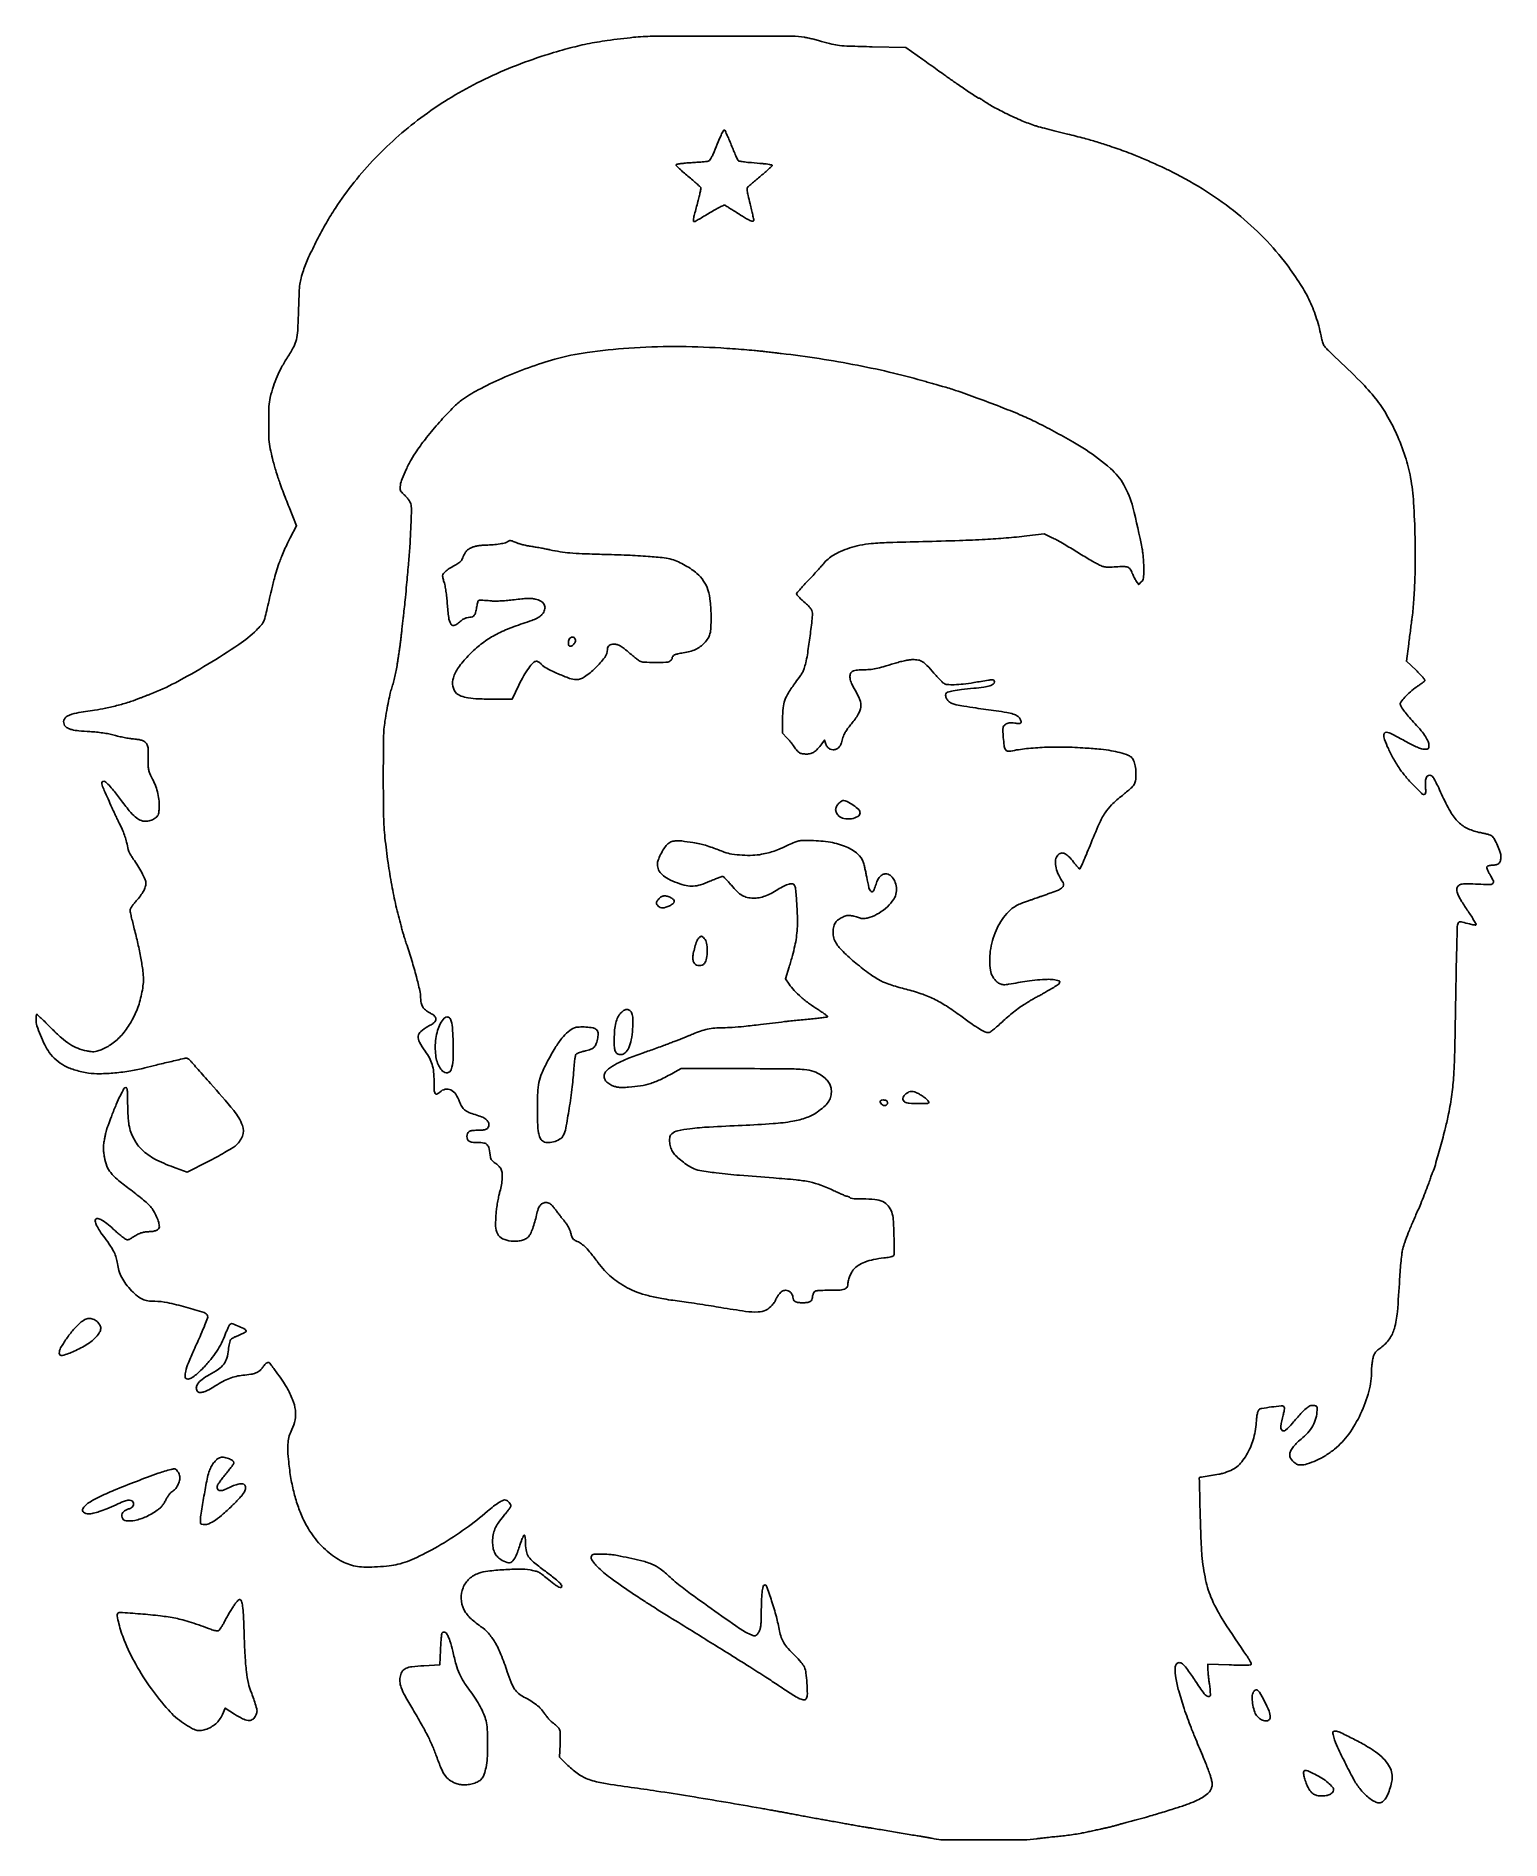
# Model space of a CAD drawing. Extents: x 0 to 1200, y 0 to 1477.
import ezdxf

# ---------------------------------------------------------------- set-up
doc = ezdxf.new("R2010")
doc.units = 0

msp = doc.modelspace()

# ---------------------------------------------------------------- linework, layer by layer
for points in [[(489.5, 1475.856756, 0.007383), (467.89494, 1473.210182, 0.015869), (451.356174, 1470.398557, 0.016899), (435.688721, 1466.665256, 0.009609), (417, 1461.150673, 0.03786), (364.346494, 1440.008156, 0.043019), (317.819244, 1411.896341, 0.044321), (277.968781, 1377.080499, 0.0452), (245.16767, 1336, 0.016573), (237.831136, 1324.042378, 0.010706), (230.102574, 1309.751879, 0.010691), (223.299746, 1295.775258, 0.025452), (219.008037, 1285.052048, 0.016569), (217.082772, 1278.754077, 0.0355), (216.110718, 1273.768811, 0.020047), (215.574462, 1267.204403, 0.002361), (215.036478, 1252.552048, -0.004998), (214.328311, 1235.690065, -0.044432), (213.286471, 1228.338207, -0.066875), (211.05173, 1222.457006, -0.018421), (206.007429, 1213.916806, 0.01691), (201.126651, 1205.710184, 0.024166), (197.408571, 1198.098873, 0.02419), (194.444857, 1190.170023, 0.016991), (191.853989, 1181, 0.05061), (190.817379, 1173.65719, 0.009719), (190.552477, 1160.19562, 0.009973), (190.818262, 1146.710695, 0.046331), (191.843978, 1139, 0.002003), (193.718338, 1130.953173, 0.007376), (194.998648, 1125.888589, 0.008933), (196.300198, 1121.366175, 0.004067), (198.154924, 1115.5, 0.008175), (199.698627, 1111.003625, 0.002948), (202.035389, 1104.660399, 0.002923), (204.677237, 1097.740633, 0.003469), (207.255746, 1091.237529), (213.430271, 1075.975058), (208.237925, 1066.169777, 0.010301), (205.996491, 1061.717627, 0.006446), (203.548652, 1056.420983, 0.006468), (201.27132, 1051.139191, 0.011709), (199.565822, 1046.751513, 0.01153), (197.253085, 1039.870725, 0.010675), (195.195869, 1032.712317, 0.006657), (192.759061, 1022.973399, 0.001537), (188.922922, 1006.5, -0.008583), (187.337999, 1000.103397, -0.055785), (186.135624, 997.017182, -0.06422), (184.341394, 994.456702, -0.013417), (180.532877, 990.5, -0.04652), (166.007051, 978.640802, -0.012417), (140.793877, 962.591161, -0.013066), (114.131528, 947.470042, -0.031521), (93.5, 938.08902, 0.00099), (91.056236, 937.153216, 0.001065), (88.675, 936.230114, 0.001006), (86.633893, 935.429125, 0.005082), (85.5, 934.968144, -0.022068), (77.420139, 931.998874, -0.012185), (67.319284, 929.05412, -0.012144), (56.948594, 926.570939, -0.019574), (48, 925.020238, 0.013222), (33.211553, 922.65062, 0.071512), (25.532329, 920.036528, 0.207697), (22.774843, 916.697779, 0.218587), (23.407616, 912.500652, 0.125444), (25.67743, 910.423225, 0.062436), (29.340673, 909.015534, 0.037471), (34.998141, 908.06034, 0.010341), (44, 907.414043, -0.011363), (49.466995, 907.010302, -0.012581), (54.726604, 906.367545, -0.013325), (59.624603, 905.509551, -0.017956), (64, 904.45749, 0.012328), (67.796661, 903.499269, 0.008209), (72.189729, 902.580591, 0.008266), (76.48401, 901.829295, 0.015986), (79.943757, 901.395623, -0.012315), (83.816414, 900.939043, -0.039532), (86.348658, 900.370101, -0.057941), (88.182688, 899.560328, -0.06355), (89.71968, 898.37123, -0.067136), (91.013746, 896.67365, -0.086666), (91.674306, 894.831835, -0.04136), (91.92816, 891.980086, -0.005181), (91.901747, 885.769532, 0.007512), (91.904403, 879.271057, 0.046031), (92.263478, 875.941475, 0.055944), (93.206178, 873.01062, 0.014152), (95.392122, 868.5, -0.030503), (98.025944, 862.579669, -0.034477), (99.796528, 856.617477, -0.034955), (100.713756, 850.543046, -0.03311), (100.800012, 844.287848, -0.015203), (100.518581, 840.897102, -0.08007), (100.016632, 839.104449, -0.103241), (99.034511, 837.781395, -0.033668), (97.102117, 836.284226, -0.0383), (95.390261, 835.314748, -0.035994), (93.515203, 834.594431, -0.035928), (91.552609, 834.149386, -0.03781), (89.579961, 834, -0.106584), (85.402541, 834.900725, -0.073178), (81.309921, 837.528754, -0.041643), (76.383763, 842.602562, -0.009855), (69.072001, 851.875585, 0.004393), (62.509317, 860.388211, 0.027515), (58.885077, 864.515713, 0.059181), (56.43438, 866.485327, 0.235508), (54.56992, 866.665204, 0.305814), (53.828515, 865.606277, 0.089449), (54.164221, 863.541334, 0.019765), (55.872606, 859.253053, 0.000959), (62.13533, 845.25, 0.003627), (63.244457, 842.829864, 0.001201), (64.906231, 839.294381, 0.001196), (66.767159, 835.383989, 0.001359), (68.569633, 831.645765, -0.011261), (71.086223, 826.150952, -0.021677), (72.808017, 821.62626, -0.021265), (74.151843, 816.912883, -0.010402), (75.481397, 810.807291, 0.065177), (75.961091, 809.377887, 0.01394), (77.176969, 807.052798, 0.014346), (78.74969, 804.419548, 0.013229), (80.512183, 801.807291, -0.016146), (84.275948, 796.158081, -0.021344), (87.309015, 790.770385, -0.02237), (89.409236, 786.13388, -0.094387), (89.990231, 783.151129, -0.083592), (89.510301, 780.226267, -0.044803), (88.017386, 776.874033, -0.035649), (85.525372, 773.068704, -0.019232), (81.958902, 768.74325, 0.015707), (80.060098, 766.473146, 0.019813), (78.456678, 764.253261, 0.018277), (77.276422, 762.32546, 0.12891), (77, 761.271128, 0.053329), (77.137266, 759.987814, 0.002846), (78.028933, 755.977881, 0.004437), (79.160967, 751.215437, 0.003216), (80.502749, 745.931385, -0.009278), (83.417899, 733.838539, -0.009718), (85.833974, 721.830815, -0.009779), (87.523373, 711.333344, -0.035865), (87.982636, 704.620473, -0.033135), (87.602174, 699.165745, -0.017804), (86.450638, 692.516659, -0.017635), (84.78429, 685.776232, -0.025882), (82.809802, 680, -0.038496), (77.152194, 668.525654, -0.048857), (70.169911, 659.002902, -0.053618), (62.111956, 651.742937, -0.067121), (53.252085, 646.992385, -0.015942), (49.808123, 645.827131, -0.052753), (47.459806, 645.378021, -0.052917), (45.073323, 645.43096, -0.016113), (41.5, 646.008128, -0.044651), (34.208188, 648.117591, -0.049896), (27.690166, 651.433081, -0.03948), (20.841427, 656.630693, -0.01606), (12.355457, 664.699727, 0.002541), (8.039506, 669.031724, 0.00407), (4.306771, 672.680545, 0.000932), (1.012527, 675.836901, 0.19288), (0.605457, 676, 0.357087), (0.366388, 675.804311, 0.016172), (0.177853, 674.682853, 0.020877), (0.043604, 673.235162, 0.012681), (0, 671.516096, 0.076624), (0.762187, 666.571772, 0.019742), (3.503926, 658.951619, 0.020839), (7.094057, 651.051322, 0.033635), (10.862171, 644.699777, 0.064691), (16.345808, 638.595545, 0.057058), (23.43215, 633.792024, 0.050166), (32.271689, 630.246331, 0.032889), (43, 627.898272, 0.042484), (52.101834, 627.307665, 0.017355), (64.488456, 627.987442, 0.017271), (77.543868, 629.615597, 0.024462), (89, 632.027746, -0.004381), (98.384846, 634.400879, -0.002483), (109.789199, 637.118694, -0.000757), (121.305618, 639.784496, -0.05655), (123.204956, 640, -0.119215), (123.997053, 639.808418, -0.036777), (125.052559, 639.163981, -0.034447), (126.16707, 638.243146, -0.03175), (127.177522, 637.153977, 0.008924), (128.707977, 635.345397, 0.000755), (132.737889, 630.76593, 0.001002), (137.564622, 625.319689, 0.000775), (142.845078, 619.403977, -0.010817), (161.960803, 597.102798, -0.078079), (169.104341, 584.943152, -0.191668), (169.074391, 576.192832, -0.130671), (163.046431, 568.130936, -0.031182), (160.030986, 566.038834, -0.006309), (154.411248, 562.734136, -0.006634), (147.765184, 559.054014, -0.006166), (140.860866, 555.45866), (123.810267, 546.845341), (114.655133, 550.051786, -0.030486), (98.86499, 556.687533, -0.066345), (87.973271, 564.000451, -0.081809), (80.803675, 572.79859, -0.071577), (76.424705, 583.839119, -0.031011), (75.886325, 586.925802, -0.00934), (75.448422, 591.67208, -0.009114), (75.146434, 597.147797, -0.008545), (75.035622, 602.75, 0.003631), (74.963883, 609.959369, 0.024439), (74.727784, 613.527097, 0.054165), (74.294212, 615.437519, 0.320163), (73.505825, 616, 0.27134), (72.000181, 615.117978, 0.01206), (69.061377, 609.566056, 0.016614), (65.704097, 602.235862, 0.008947), (62.032573, 593, -0.000235), (60.748699, 589.598898, -0.000284), (59.540909, 586.409375, -0.00024), (58.52139, 583.725539, -0.001956), (58.049669, 582.5, 0.03238), (57.672745, 581.309416, 0.005315), (57.119018, 578.957613, 0.005829), (56.528332, 576.171935, 0.005114), (55.975152, 573.24932, 0.014125), (55.366013, 569.179934, 0.030797), (55.180767, 566.031025, 0.03115), (55.384511, 562.90548, 0.014781), (56.015478, 558.917968, 0.044856), (58.045669, 551.753945, 0.075233), (61.126381, 546.322881, 0.053365), (66.418984, 540.895148, 0.013146), (76.230426, 533.200204, -0.006894), (81.636018, 529.068796, -0.007215), (86.843255, 524.851036, -0.006966), (91.234358, 521.083177, -0.03149), (93.619545, 518.69488, -0.046431), (96.320977, 514.98194, -0.030765), (98.731946, 510.290208, -0.031042), (100.459585, 505.573619, -0.072388), (101, 501.860415, -0.200049), (100.351111, 500.303496, -0.094417), (98.512257, 499.064945, -0.065665), (95.643783, 498.260775, -0.035562), (91.981953, 498, 0.04246), (88.853337, 497.733839, 0.045381), (85.886281, 496.94315, 0.037551), (82.677511, 495.486265, 0.017695), (78.763574, 493.157896, -0.013229), (76.419474, 491.734923, -0.100523), (75.198722, 491.332067, -0.140884), (74.10241, 491.510729, -0.034656), (72.493689, 492.412178, -0.024521), (71.109972, 493.4191, -0.004788), (68.727462, 495.376191, -0.005074), (65.992544, 497.714599, -0.004679), (63.230115, 500.171391, 0.015552), (57.9808, 504.639334, 0.039092), (53.825405, 507.457333, 0.057827), (50.718478, 508.779144, 0.274637), (48.921583, 508.321583, 0.263925), (48.425696, 506.525037, 0.04977), (49.625675, 503.198736, 0.035354), (52.193227, 498.676324, 0.013973), (56.321903, 492.831339, -0.01294), (61.009693, 486.223807, -0.033154), (63.946866, 481.151561, -0.04335), (65.709856, 476.632418, -0.043543), (66.663963, 471.883697, 0.047886), (67.873567, 466.122365, 0.045067), (70.172886, 460.571614, 0.04142), (73.633479, 455.119757, 0.029959), (78.317284, 449.651434, 0.027727), (83.051409, 445.265989, 0.066023), (87.107134, 442.723886, 0.070842), (91.504886, 441.427881, 0.036007), (97.267445, 441.005577, -0.051582), (107.516129, 439.933344, -0.015911), (122.622013, 436.250548, -0.008568), (137.712596, 431.778726, -0.244251), (140.501305, 428.995889, -0.165265), (140.465239, 427.2141, -0.008587), (138.389213, 421.780932, -0.009068), (135.025625, 413.831793, -0.002277), (129.249321, 401, 0.01045), (124.824495, 390.725013, 0.035818), (122.579694, 383.815659, 0.062175), (122.050157, 379.361897, 0.308936), (123.409743, 377.396261, 0.189384), (125.535141, 377.413111, 0.053237), (128.519158, 378.999523, 0.037006), (132.317594, 382.002588, 0.0144), (137.120195, 386.675962, 0.020935), (143.076557, 393.35356, 0.026092), (148.002996, 400.049108, 0.027702), (151.957226, 406.848059, 0.030455), (154.998059, 413.834937, -0.011961), (156.168237, 416.820668, -0.015647), (157.386839, 419.486656, -0.0132), (158.517884, 421.625516, -0.124442), (159.228057, 422.372057, -0.234019), (161.153476, 422.571046, -0.016422), (166.318266, 420.450315, -0.01534), (171.348214, 418.001058, -0.291642), (172.177402, 416.550947, -0.24629), (171.913864, 416.102267, -0.013097), (170.438515, 415.236721, -0.018087), (168.549819, 414.281599, -0.011953), (166.317455, 413.316313, 0.01397), (164.008675, 412.306916, 0.016395), (161.882176, 411.219005, 0.015436), (160.157948, 410.193546, 0.090366), (159.387824, 409.47947, 0.092153), (158.916043, 408.525115, 0.014501), (158.402923, 406.484341, 0.015686), (157.938203, 404.014148, 0.013123), (157.596749, 401.368265, -0.044615), (156.251804, 394.422492, -0.093381), (153.784522, 389.524872, -0.080423), (149.44178, 385.418628, -0.026811), (141.929424, 380.8817, 0.037936), (135.988394, 377.111055, 0.084658), (132.310884, 373.245847, 0.148293), (131.245517, 369.766906, 0.223829), (132.565834, 366.945362, 0.189617), (134.553833, 366.291105, 0.067148), (137.548325, 366.86993, 0.04416), (141.56626, 368.632031, 0.016885), (146.823324, 371.749978, -0.019642), (152.98103, 375.356353, -0.030952), (158.550466, 377.901532, -0.034339), (163.930147, 379.554567, -0.034063), (169.5, 380.461228, 0.015796), (175.876421, 381.261513, 0.050329), (180.022799, 382.351306, 0.074192), (182.922679, 383.95706, 0.07703), (185.184994, 386.321999, -0.015167), (186.770725, 388.452693, -0.038583), (188.079828, 389.865664, -0.055455), (189.211679, 390.700684, -0.126603), (190.226208, 390.984687, -0.241032), (191.387002, 390.421153, -0.002803), (196.640641, 383.367771, -0.009053), (201.642778, 376.308657, -0.017753), (205.317346, 370.484867, -0.035789), (210.190365, 360.54514, -0.065989), (212.435578, 351.842529, -0.077239), (212.167265, 343.829587, -0.070461), (209.5, 336, 0.046304), (207.443754, 330.798772, 0.046962), (206.392017, 325.332544, 0.036202), (206.232524, 318.648007, 0.014396), (206.941549, 309.494586, 0.015648), (208.825597, 295.867609, 0.021003), (211.432491, 283.677513, 0.022602), (214.858368, 272.518688, 0.024381), (219.204572, 262, 0.050947), (227.610413, 248.052373, 0.053407), (238.546629, 236.334313, 0.057468), (250.823737, 227.964358, 0.084893), (263.195697, 223.944114, 0.035038), (270.188668, 223.420357, 0.014121), (279.767761, 223.645785, 0.014158), (289.349828, 224.414781, 0.033708), (296.380767, 225.663603, 0.051227), (311.96005, 231.271864, 0.021619), (331.594437, 241.773301, 0.021021), (351.894067, 254.968906, 0.024774), (369.886287, 269.164224, -0.016165), (374.777175, 273.161458, -0.026046), (379.214799, 276.202499, -0.026293), (382.889334, 278.191475, -0.196627), (384.828553, 278.298735, -0.078873), (386.274558, 277.526586, -0.052023), (387.654013, 276.236746, -0.053491), (388.672505, 274.773676, -0.125971), (389, 273.494426, -0.152133), (388.779106, 272.785239, -0.006315), (387.225336, 270.592784, -0.01045), (385.27335, 268.02541, -0.007181), (382.958592, 265.193918, 0.023478), (378.599513, 259.492302, 0.050042), (375.91421, 254.643814, 0.057938), (374.480292, 249.839405, 0.043602), (374, 244.342155, 0.039636), (374.389879, 239.43163, 0.06627), (375.576074, 235.468298, 0.073929), (377.638396, 232.256053, 0.063991), (380.639841, 229.598766, 0.077279), (385.902411, 227.104549, 0.237613), (389.670256, 227.783296, 0.133009), (392.823121, 231.83294, 0.020615), (396.396837, 241.448612, -0.010845), (397.529994, 244.690097, -0.018704), (398.630608, 247.327091, -0.013772), (399.616551, 249.315384, -0.433587), (400.090759, 249.443908, -0.211863), (400.449345, 248.919394, -0.014226), (400.734009, 247.08156, -0.018494), (400.936257, 244.795348, -0.012674), (401.003738, 242.190983, 0.051005), (401.623204, 236.167382, 0.1032), (403.515471, 231.814508, 0.066781), (407.561228, 227.463908, 0.01232), (416.206431, 220.703134, -0.004913), (424.184623, 214.652266, -0.025533), (428.375382, 211.051986, -0.047745), (430.486152, 208.61884, -0.301881), (430.537273, 207.060309, -0.324586), (429.387822, 206.588483, -0.074148), (427.321736, 207.428671, -0.034209), (424.056376, 209.675348, -0.007076), (418.652181, 214.092125, 0.011913), (414.517139, 217.405443, 0.047164), (411.755611, 219.126936, 0.054103), (408.910779, 220.18178, 0.019114), (404.652181, 221.083917, 0.045328), (396.176628, 221.762868, 0.013335), (383.128685, 221.275614, 0.012894), (370.220862, 220.1136, 0.05361), (362.607414, 218.389593, 0.104656), (354.873997, 213.771195, 0.108857), (349.805433, 206.473051, 0.107882), (348.245934, 197.664772, 0.101185), (350.432194, 188.784134, 0.050117), (352.493707, 185.369956, 0.034155), (355.457781, 181.932961, 0.029435), (359.343207, 178.441736, 0.019154), (364.202625, 174.8624, -0.062115), (370.506104, 169.326864, -0.049075), (375.843041, 161.976732, -0.037024), (380.798184, 151.872573, -0.0156), (385.997875, 137.660236, 0.015043), (389.183926, 128.92166, 0.05045), (391.997323, 123.524456, 0.07197), (395.226337, 119.879968, 0.059906), (399.553446, 117.030062, -0.019643), (405.290191, 113.880985, -0.031843), (409.864502, 110.718055, -0.036865), (413.476685, 107.404341, -0.04538), (416.29425, 103.804296, 0.02371), (417.903435, 101.553972, 0.01669), (419.91201, 99.176887, 0.016889), (421.991181, 97.02718, 0.033606), (423.80021, 95.5, -0.019742), (425.433765, 94.196717, -0.019443), (426.968081, 92.762266, -0.019744), (428.211098, 91.402738, -0.06725), (428.853985, 90.392822, -0.088479), (429.215516, 89.01205, -0.011568), (429.387573, 85.967288, -0.012817), (429.416247, 82.234217, -0.009274), (429.264433, 78.076745), (428.701891, 67.867845), (435.677342, 61.042813, 0.042141), (444.426769, 53.817676, 0.067951), (453.027552, 49.445086, 0.042562), (465.048, 46.381215, 0.008008), (487.5, 43.02272, -0.004646), (508.357293, 40.045993, -0.002128), (535.514915, 35.793926, -0.002055), (565.018026, 30.921441, -0.002274), (593.5, 25.963907, -0.000005), (598.114781, 25.138974, -0.000005), (602.884375, 24.286272, -0.000005), (607.154383, 23.522802, -0.000015), (610, 23.013897, -0.00135), (612.817462, 22.502085, -0.000441), (616.96875, 21.7326, -0.00044), (621.576676, 20.870069, -0.000497), (626, 20.033515, 0.00096), (630.675413, 19.153775, 0.000632), (636.059375, 18.158452, 0.000635), (641.301323, 17.203115, 0.001227), (645.5, 16.454058, -0.000551), (649.731916, 15.704974, -0.000275), (655.0875, 14.747873, -0.000273), (660.632281, 13.750695, -0.000402), (665.5, 12.868501, 0.001225), (670.114784, 12.039989, 0.001112), (674.884375, 11.206673, 0.001112), (679.154903, 10.480113, 0.003583), (682, 10.023517, -0.002572), (685.047288, 9.540789, -0.000562), (690.290625, 8.676455, -0.000585), (696.3539, 7.662673, -0.000561), (702.5, 6.620557, 0.000733), (708.756227, 5.561984, 0.000688), (715.15, 4.498817, 0.000684), (720.824466, 3.571248, 0.00237), (724.5, 2.993456, -0.003746), (727.492465, 2.5146, -0.003032), (730.696403, 1.95726, -0.003064), (733.645482, 1.40713, -0.007916), (735.764351, 0.963515, 0.054208), (743.173441, 0.115919, 0.001411), (776.536127, 0.023431, 0.002029), (808.949108, 0.156553, 0.03347), (819.731441, 0.967627, -0.005706), (823.146718, 1.416166, -0.00203), (828.036736, 1.981582, -0.002014), (833.409498, 2.558825, -0.002374), (838.5, 3.060596, 0.007702), (843.751816, 3.634839, 0.005479), (849.61875, 4.433346, 0.005533), (855.201196, 5.318757, 0.011719), (859.5, 6.153518, -0.000101), (863.42102, 7.009905, -0.000074), (867.765625, 7.957218, -0.000075), (871.87509, 8.85198, -0.000167), (875, 9.530791, 0.005128), (877.867404, 10.183522, 0.00349), (881.116286, 10.982226, 0.003517), (884.240858, 11.796963, 0.007058), (886.693739, 12.492275, -0.004664), (889.320542, 13.250499, -0.00165), (893.095531, 14.288692, -0.001637), (897.249998, 15.40192, -0.001925), (901.193739, 16.428626, 0.007819), (909.772615, 18.770351, 0.003089), (921.499688, 22.248001, 0.00312), (933.35803, 25.92538, 0.006585), (942.5, 28.956092, 0.022481), (949.542313, 31.754503, 0.032696), (955.44262, 34.890762, 0.037898), (959.874349, 38.119897, 0.101216), (962.270834, 41.184873, 0.028936), (963.212272, 43.386971, 0.077706), (963.534939, 45.055328, 0.060286), (963.372283, 46.976086, 0.012475), (962.59807, 50.284791, 0.019457), (961.720197, 53.187221, 0.00537), (960.115343, 57.676025, 0.005416), (958.186239, 62.72542, 0.005641), (956.173411, 67.663569, -0.00131), (949.985253, 82.47684, -0.004701), (946.147989, 91.982203, -0.006762), (943.277009, 99.592022, -0.006093), (940.508135, 107.544459, -0.011859), (936.063136, 121.957401, -0.02904), (933.670765, 132.789589, -0.037292), (933.008347, 140.58649, -0.201566), (934.58062, 144.437763, -0.250199), (936.91098, 145.146051, -0.140902), (939.609565, 143.757473, -0.049998), (943.346327, 139.459787, -0.008029), (949.626698, 130.274388, 0.009678), (956.980311, 119.595061, 0.187896), (960.282641, 117.445815, 0.492408), (962.062718, 118.974652, 0.024282), (961.147581, 127.873003, -0.007224), (960.703646, 131.102894, -0.006267), (960.329709, 134.500797, -0.006317), (960.068556, 137.586213, -0.018345), (959.993392, 139.725455), (960, 143.950911), (977.34707, 143.323502, 0.00396), (985.050455, 143.10596, 0.010754), (990.511524, 143.112481, 0.007176), (994.539881, 143.261813, 0.246258), (995.3343, 143.731892, 0.24036), (995.390729, 144.420161, 0.017949), (994.589431, 146.186608, 0.021728), (993.414474, 148.310997, 0.014616), (991.89963, 150.633845, -0.008918), (972.993234, 178.915137, -0.037784), (963.307733, 196.817921, -0.05289), (958.081488, 212.873257, -0.03049), (955.079692, 233, -0.01279), (954.234063, 246.729931, -0.002879), (953.527766, 270.12903, -0.000288), (952.901967, 296.370874, -0.421045), (953.516623, 297, 0.039155), (955.966026, 297.192108, 0.00305), (962.45006, 298.256072, 0.003811), (968.841964, 299.395192, 0.025144), (972, 300.148831, 0.032282), (978.679742, 302.580161, 0.061198), (983.595461, 305.499226, 0.061787), (987.628456, 309.501107, 0.03353), (991.571334, 315.27903, 0.028626), (994.720607, 321.409613, 0.031573), (997.033919, 327.66558, 0.030326), (998.609602, 334.382272, 0.022935), (999.546099, 341.900132, -0.009935), (999.944892, 345.958979, -0.022626), (1000.444708, 348.997151, -0.027223), (1001.028172, 351.166605, -0.141154), (1001.719291, 352.181995, -0.132255), (1004.123438, 353.283835, -0.008161), (1011.96412, 354.472346, -0.007116), (1019.922206, 355.430992, -0.166315), (1022.108375, 354.933021, -0.220508), (1022.547923, 354.266719, -0.05465), (1022.601441, 352.925818, -0.034002), (1022.319005, 350.88136, -0.010117), (1021.613731, 347.806804, 0.019717), (1019.668911, 338.513446, 0.260366), (1020.805218, 335.327116, 0.383171), (1023.554314, 335.362901, 0.028937), (1029.179883, 341.18663, -0.006317), (1036.208416, 349.154056, -0.032327), (1040.439731, 353.262445, -0.062834), (1043.554059, 355.305192, -0.138799), (1046.32764, 355.807568, -0.029537), (1048.170116, 355.518341, -0.171615), (1048.99334, 355.0083, -0.155572), (1049.356591, 354.064841, -0.023087), (1049.382797, 352, -0.056954), (1048.388499, 345.296863, -0.060134), (1045.91338, 339.120932, -0.05673), (1041.89092, 333.422077, -0.042431), (1036.304277, 328.133324, 0.025697), (1032.357331, 324.639426, 0.041702), (1029.434238, 321.248712, 0.051017), (1027.60224, 318.094349, 0.10602), (1027.003738, 315.326725, 0.12715), (1027.714264, 312.558201, 0.072062), (1029.816723, 309.781262, 0.071815), (1032.631284, 307.705319, 0.123654), (1035.43967, 307, 0.074998), (1041.334909, 307.889261, 0.032646), (1048.752373, 310.721084, 0.030854), (1056.528679, 314.885434, 0.032004), (1063.63417, 319.929523, 0.066957), (1075.262835, 332.268617, 0.0452), (1085.083014, 348.963344, 0.0451), (1091.768447, 367.208105, 0.065358), (1093.999829, 384.200779, -0.017938), (1094.077646, 386.366894, -0.009803), (1094.320262, 389.014269, -0.009759), (1094.672464, 391.697545, -0.015309), (1095.090425, 393.986036, -0.028699), (1095.896958, 396.915703, -0.073102), (1096.896575, 398.874024, -0.06246), (1098.512747, 400.634561, -0.016779), (1101.494147, 402.995676, 0.07727), (1108.581875, 410.155964, 0.089313), (1112.734722, 418.798885, 0.046577), (1115.153839, 432.348227, 0.007597), (1116.979661, 459, -0.00599), (1117.485709, 466.752141, -0.007041), (1118.156439, 474.082355, -0.007094), (1118.900813, 480.280882, -0.029012), (1119.622677, 484, -0.02381), (1121.229151, 489.242813, -0.007439), (1124.125409, 496.941561, -0.007004), (1127.80572, 505.927929, -0.005614), (1132.010979, 515.5, 0.008917), (1134.305384, 520.817671, 0.003727), (1137.215627, 528.060896, 0.003613), (1139.965841, 535.207327, 0.011733), (1141.643294, 540, -0.004282), (1142.266526, 541.869528, -0.004035), (1142.933859, 543.765625, -0.004013), (1143.552182, 545.436113, -0.013973), (1143.990093, 546.5, 0.034379), (1146.256241, 552.714097, 0.003549), (1150.475421, 567.733277, 0.004801), (1154.538253, 583.182288, 0.012174), (1157.107318, 594.5, 0.016532), (1159.771894, 610.422895, 0.017772), (1161.301366, 626.107754, 0.009987), (1162.21351, 647.973608, 0.001716), (1162.972949, 689.5, -0.001109), (1163.355416, 711.90095, -0.001741), (1163.79381, 731.149814, -0.000431), (1164.250335, 747.981923, -0.068016), (1164.557407, 749.839793, -0.102757), (1165.326847, 751.233568, -0.216427), (1166.423854, 751.743736, -0.066475), (1168.457574, 751.490809, -0.004307), (1174.217858, 749.926961, 0.014511), (1176.070251, 749.464429, 0.021008), (1177.731387, 749.173019, 0.01743), (1179.08194, 749.041882, 0.215061), (1179.55373, 749.220397, 0.335966), (1179.62435, 749.732026, 0.004306), (1177.906394, 752.734688, 0.010359), (1175.753101, 756.254575, 0.006354), (1173.077928, 760.316093, -0.007495), (1167.783252, 768.394647, -0.032137), (1165.020365, 773.441035, -0.05729), (1163.839803, 776.977265, -0.143709), (1164.048849, 779.66206, -0.15575), (1165.558972, 781.55963, -0.106262), (1168.140517, 782.584343, -0.048175), (1172.628954, 782.898408, -0.008299), (1181.15981, 782.531219, 0.009278), (1190.511249, 782.147047, 0.171733), (1193.282194, 783.058073, 0.349216), (1193.792522, 785.133999, 0.031329), (1191.072818, 790.189761, -0.017826), (1189.895374, 792.2437, -0.023721), (1188.983925, 794.192635, -0.022173), (1188.391839, 795.836707, -0.168504), (1188.418228, 796.647502, -0.16844), (1188.879604, 797.195094, -0.056426), (1189.84672, 797.631815, -0.045928), (1191.162996, 797.925658, -0.029868), (1192.718615, 798.031803, 0.05285), (1196.148162, 798.424518, 0.132608), (1198.359108, 799.584827, 0.142337), (1199.592741, 801.637931, 0.06466), (1200, 804.774008, 0.080162), (1199.389678, 808.556347, 0.02335), (1197.267907, 814.08151, 0.022714), (1194.667119, 819.347184, 0.093744), (1192.412619, 822.072519, 0.092692), (1191.455885, 822.605002, 0.011188), (1189.142419, 823.322256, 0.01299), (1186.325455, 824.048403, 0.010355), (1183.253597, 824.689018, -0.059864), (1173.032764, 827.900856, -0.089081), (1165.32177, 833.196098, -0.06872), (1158.643911, 841.905597, -0.023252), (1151.385994, 856.179546, 0.005523), (1148.182581, 863.074109, 0.016927), (1145.8044, 867.643852, 0.019872), (1143.940569, 870.660508, 0.169158), (1142.685457, 871.599832, 0.180182), (1140.55938, 871.49513, 0.181827), (1139.029698, 870.025234, 0.095607), (1138.229859, 866.956507, 0.031085), (1138.219569, 862.25, -0.008591), (1138.362185, 858.918358, -0.0525), (1138.225932, 857.203871, -0.136332), (1137.800638, 856.335012, -0.214346), (1137.055065, 856, -0.197059), (1134.803293, 856.92332, -0.007562), (1128.340528, 863.490207, -0.014443), (1121.974438, 870.555327, -0.026401), (1117.270324, 876.721177, -0.020752), (1112.161534, 884.916423, -0.021038), (1107.774748, 893.470292, -0.018904), (1104.608104, 901.087329, -0.124851), (1104.168007, 905.155055, -0.249216), (1105.243208, 906.632438, -0.190963), (1107.267674, 906.786203, -0.045538), (1111.355648, 905.093439, -0.004205), (1121.022459, 899.912262, 0.006688), (1127.156672, 896.663571, 0.018199), (1131.608816, 894.582372, 0.025016), (1134.943257, 893.361944, 0.075353), (1137.331285, 893, 0.019159), (1139.522591, 893.083998, 0.154222), (1140.446286, 893.455785, 0.190672), (1140.886235, 894.251094, 0.032126), (1141, 896.019872, 0.101197), (1140.33276, 899.282848, 0.040925), (1138.204068, 903.320096, 0.031366), (1134.688784, 908.144078, 0.01492), (1129.607027, 913.911472, -0.008067), (1124.997428, 919.000678, -0.014885), (1121.443651, 923.305777, -0.017353), (1118.900155, 926.82657, -0.062979), (1117.663988, 929.289816, -0.243447), (1117.983796, 931.587944, -0.030813), (1121.223857, 935.615344, -0.032075), (1125.802605, 940.033761, -0.026731), (1131.186657, 944.126757, 0.0073), (1133.416688, 945.689194, 0.009486), (1135.410556, 947.188409, 0.007475), (1137.028395, 948.493074, 0.081084), (1137.576644, 949.124013, 0.305914), (1137.545256, 949.904913, 0.015705), (1135.903154, 951.997615, 0.019393), (1133.560635, 954.586301, 0.010068), (1130.450451, 957.64077), (1122.62358, 965.023806), (1124.453007, 979.261903, -0.000096), (1125.211096, 985.153049, -0.000094), (1125.976087, 991.080059, -0.000092), (1126.648875, 996.277434, -0.000358), (1127.068979, 999.5, 0.014142), (1128.47232, 1013.201511, 0.008751), (1129.382807, 1029.361232, 0.008075), (1129.786413, 1047.192177, 0.006887), (1129.649244, 1066, 0.010432), (1128.432199, 1095.007792, 0.028468), (1125.980215, 1115.391557, 0.035456), (1121.61641, 1132.660266, 0.026002), (1114.461892, 1151.08479, 0.026087), (1106.344458, 1166.886676, 0.036609), (1097.39386, 1179.972654, 0.027557), (1084.827057, 1194.066565, 0.008385), (1064.30076, 1214, -0.004708), (1057.921377, 1220.104637, -0.042311), (1055.390667, 1223.028685, -0.076736), (1054.033067, 1225.664189, -0.033004), (1053.026959, 1229.5, 0.027333), (1049.036152, 1245.449243, 0.03508), (1043.568288, 1259.547957, 0.032341), (1035.804383, 1273.600327, 0.018644), (1024.77956, 1289.485725, 0.031992), (1005.927527, 1311.509904, 0.029749), (983.980064, 1331.525895, 0.028487), (958.856117, 1349.574761, 0.024293), (930.5, 1365.713768, 0.009607), (922.252801, 1369.693965, 0.004372), (911.327348, 1374.59505, 0.004256), (900.567086, 1379.200674, 0.012914), (893.144568, 1382.080339, 0.003785), (879.329801, 1386.915748, 0.008917), (868.935542, 1390.260064, 0.009152), (858.590603, 1393.18054, 0.004194), (845, 1396.628484, -0.0014), (836.090884, 1398.835816, -0.001814), (827.934375, 1400.912413, -0.001362), (821.109712, 1402.696168, -0.016299), (818.5, 1403.477692, -0.01917), (807.623987, 1407.595047, -0.012613), (795.432994, 1413.119243, -0.012642), (784.040072, 1418.992259, -0.028874), (775.84563, 1424.118157, 0.010423), (774.782752, 1424.838885, 0.013811), (773.784746, 1425.447209, 0.011139), (772.935532, 1425.908389, 0.119369), (772.557269, 1426, -0.146875), (771.5547, 1426.300998, -0.00076), (762.84526, 1432.067693, -0.003825), (754.308108, 1437.833594, -0.005842), (747, 1442.97789, 0.001097), (743.582514, 1445.432336, 0.000318), (738.300833, 1449.203028, 0.00032), (732.345012, 1453.443534, 0.000342), (726.513473, 1457.583931), (712.526946, 1467.5), (685.013473, 1468.12027, -0.001879), (666.070569, 1468.618552, -0.018763), (658.158074, 1469.154085, -0.033105), (651.992212, 1470.220669, -0.01235), (643.5, 1472.49953, 0.006884), (639.994165, 1473.481509, 0.005009), (636.069818, 1474.480687, 0.005061), (632.32724, 1475.353721, 0.011064), (629.439805, 1475.929788, 0.043195), (619.424972, 1476.81801, 0.000661), (561.264449, 1476.864587, 0.001023), (504.934968, 1476.71998, 0.025634)], [(569.493666, 1387.75, 0.004935), (571.423528, 1383.00702, 0.007355), (573.213207, 1378.900665, 0.00363), (574.800616, 1375.466434, 0.137186), (575.353703, 1374.826731, 0.108282), (576.667852, 1374.317787, 0.008729), (580.363843, 1373.810838, 0.00782), (585.96519, 1373.230638, 0.00189), (595.25, 1372.450795, -0.010182), (598.221178, 1372.151548, -0.016624), (600.723438, 1371.763159, -0.010566), (602.71474, 1371.342139, -0.348487), (603, 1370.98256, -0.205387), (602.772074, 1370.451096, -0.003144), (600.282812, 1368.112372, -0.007841), (597.29541, 1365.426724, -0.005036), (593.75, 1362.400831, 0.000532), (590.108257, 1359.348982, 0.000717), (586.819455, 1356.578885, 0.000485), (584.064845, 1354.247377, 0.007775), (583.146018, 1353.443255, 0.193102), (582.567359, 1352.259927, 0.049819), (582.62422, 1350.094046, 0.024761), (583.264318, 1346.480401, 0.004111), (584.896018, 1339.606081, -0.001707), (586.085493, 1334.699927, -0.002554), (587.088205, 1330.404562, -0.001064), (587.919792, 1326.722096, -0.055048), (588, 1325.995777, -0.405201), (587.280525, 1325.253744, -0.110005), (585.507971, 1325.591448, -0.033565), (582.073874, 1327.355319, -0.00524), (575.579765, 1331.355506, 0.000554), (571.630815, 1333.839294, 0.000783), (568.108144, 1336.041838, 0.000445), (565.128987, 1337.894393, 0.011131), (564.299025, 1338.384224, 0.24117), (563.434361, 1338.416757, 0.007211), (560.078048, 1336.794994, 0.012854), (556.103586, 1334.673825, 0.008341), (551.616217, 1332.028718, -0.00393), (547.137466, 1329.335167, -0.005919), (543.188088, 1327.064686, -0.002607), (539.795853, 1325.190721, -0.125526), (539.04814, 1325, -0.394945), (538.457278, 1325.552968, -0.063403), (538.561791, 1327.281141, -0.017392), (539.384358, 1330.928396, -0.001153), (542.136967, 1341.321411, 0.005436), (543.211575, 1345.523919, 0.008343), (544.041639, 1349.187915, 0.00372), (544.668884, 1352.303653, 0.18838), (544.55873, 1352.904973, 0.074156), (544.131495, 1353.410545, 0.00116), (541.274076, 1355.910751, 0.003052), (537.923735, 1358.792791, 0.002014), (534.03838, 1362.067156, -0.007113), (530.210471, 1365.360458, -0.011299), (527.039775, 1368.298249, -0.005344), (524.476675, 1370.836729, -0.281847), (524.325149, 1371.483595, -0.27857), (524.825316, 1371.911842, -0.006315), (528.06284, 1372.408082, -0.012325), (531.985429, 1372.86045, -0.0078), (536.57725, 1373.203493, 0.003113), (541.287243, 1373.510997, 0.004092), (545.581425, 1373.853555, 0.003003), (549.172181, 1374.191335, 0.038747), (550.496633, 1374.428588, 0.145358), (551.563584, 1375.073096, 0.043811), (552.724276, 1376.596328, 0.032122), (553.995038, 1378.926074, 0.013255), (555.423462, 1382.225096, -0.003479), (558.775993, 1390.402811, -0.011233), (561.162853, 1395.769465, -0.00829), (563.002282, 1399.50527, -0.281254), (563.812217, 1400, -0.288394), (564.261651, 1399.717256, -0.003358), (565.826585, 1396.401562, -0.008892), (567.576312, 1392.446107, -0.005534)], [(561, 1221.502806, -0.00179), (570.620324, 1220.859122, -0.001871), (580.09375, 1220.155562, -0.001795), (588.273024, 1219.487779, -0.008278), (593, 1219.005819, 0.000398), (596.903716, 1218.545528, 0.000223), (601.646875, 1217.99223, 0.000223), (606.437539, 1217.437723, 0.000364), (610.5, 1216.972335, -0.009969), (641.60574, 1212.802135, -0.009711), (672.794591, 1207.363858, -0.010054), (702.472062, 1200.971297, -0.013589), (729, 1193.930101, 0.00079), (733.239983, 1192.687704, 0.000905), (737.296875, 1191.513872, 0.000815), (740.742128, 1190.529839, 0.005168), (742.5, 1190.050428, -0.019018), (753.257709, 1186.793945, -0.004437), (771.033413, 1180.489061, -0.00482), (789.966942, 1173.376208, -0.007681), (806, 1166.891138, -0.015214), (818.433534, 1161.18659, -0.007214), (834.11226, 1153.123345, -0.007158), (849.351605, 1144.723701, -0.017653), (860.214516, 1138.013147, -0.030876), (880.046438, 1122.924182, -0.086005), (891.104638, 1109.445558, -0.066986), (898.45085, 1091.144049, -0.013675), (906.102281, 1057.022546, -0.018784), (906.593989, 1053.889648, -0.008379), (907.016603, 1049.734418, -0.008281), (907.317529, 1045.318333, -0.011108), (907.434912, 1041.307897, -0.006687), (907.401481, 1036.024863, -0.039777), (907.128391, 1033.281396, -0.076146), (906.511041, 1031.483304, -0.075365), (905.382197, 1029.945326), (903.264395, 1027.819951), (901.306793, 1030.659975, -0.020124), (900.460875, 1031.999512, -0.011193), (899.533852, 1033.693868, -0.01115), (898.670985, 1035.453342, -0.017692), (898.020222, 1037, 0.052099), (896.312596, 1040.386867, 0.157379), (894.339663, 1042.006923, 0.0972), (891.197778, 1042.583555, 0.013329), (884.509232, 1042.322992, -0.008031), (878.762443, 1042.038116, -0.047737), (875.765643, 1042.223954, -0.060727), (873.174203, 1042.965317, -0.017655), (869.400988, 1044.719835, -0.01208), (866.332727, 1046.375043, -0.00344), (861.649206, 1049.092555, -0.003462), (856.402686, 1052.234338, -0.003663), (851.298437, 1055.390613, 0.005498), (846.137582, 1058.555775, 0.004937), (840.720869, 1061.724233, 0.004954), (835.804378, 1064.471036, 0.015476), (832.423804, 1066.182452), (825.750734, 1069.305159), (811.625367, 1067.662781, -0.007773), (794.72566, 1065.963643, -0.007466), (777.552331, 1064.764222, -0.005593), (756.468662, 1063.844149, -0.002022), (726.5, 1062.9934, 0.002097), (698.432857, 1062.19243, 0.013393), (684.221065, 1061.345707, 0.026279), (674.813731, 1060.031149, 0.035255), (666.5, 1057.802916, 0.018264), (659.047334, 1054.921998, 0.034337), (653.307257, 1051.977006, 0.040968), (648.753869, 1048.694748, 0.044991), (644.950125, 1044.806483, -0.010169), (642.692696, 1042.152471, -0.003445), (639.30372, 1038.38116, -0.003424), (635.500136, 1034.263665, -0.003929), (631.809717, 1030.384702, 0.005767), (628.433581, 1026.809855, 0.008735), (625.587854, 1023.61597, 0.004232), (623.260469, 1020.863332, 0.175112), (623, 1020.142416, 0.151627), (623.18528, 1019.545491, 0.022943), (623.948901, 1018.536402, 0.02396), (624.993379, 1017.396162, 0.018665), (626.230301, 1016.257714, -0.008807), (631.249172, 1011.817919, -0.036065), (634.039169, 1008.86379, -0.062531), (635.507731, 1006.520538, -0.109164), (636, 1004.292694, -0.03026), (635.627099, 998.136796, -0.003336), (633.827706, 984.120182, -0.00353), (631.841225, 970.166198, -0.026881), (630.509012, 963.668186, -0.012554), (629.176566, 959.053088, -0.044508), (627.991548, 956.211802, -0.033321), (626.1678, 953.241927, -0.004849), (622.007383, 947.5, 0.018394), (616.37089, 939.260113, 0.056235), (613.424898, 933.173986, 0.060187), (612.014709, 926.81487, 0.023386), (611.552332, 917.798186), (611.5, 906.096372), (615.093139, 902.298186, -0.010758), (616.641931, 900.588798, -0.007389), (618.327024, 898.587592, -0.007452), (619.892825, 896.611905, -0.015006), (621.056424, 895, 0.025342), (623.457362, 891.81484, 0.085196), (625.440037, 890.130501, 0.095421), (627.743437, 889.305396, 0.036731), (631.144245, 889.031803, 0.06598), (634.558734, 889.460576, 0.084946), (637.433914, 890.765903, 0.063975), (640.270343, 893.270934, 0.022482), (643.670096, 897.521605), (645.840192, 900.5), (647.042814, 897.178592, 0.08269), (648.428716, 894.714836, 0.109308), (650.432186, 893.10911, 0.112996), (652.872399, 892.530413, 0.09305), (655.512291, 893.004673, 0.089461), (657.282886, 894.070283, 0.083889), (658.61643, 895.708631, 0.052798), (659.751801, 898.318685, 0.014504), (660.97405, 902.637289, -0.05412), (661.782935, 904.81973, -0.023085), (663.303196, 907.542492, -0.020479), (665.371797, 910.589981, -0.014982), (667.902671, 913.802536, 0.0338), (673.583083, 921.599122, 0.114169), (675.640254, 927.513776, 0.121953), (674.824482, 933.504555, 0.041191), (670.882883, 941.452545, -0.029237), (668.089395, 946.762978, -0.067419), (666.797043, 951.075308, -0.102925), (666.956717, 954.358837, -0.173126), (668.489651, 956.616091, -0.091497), (669.700156, 957.199169, -0.027429), (671.709441, 957.630699, -0.023983), (674.259427, 957.909115, -0.0152), (677.24831, 958, 0.022086), (682.828385, 958.246609, 0.027951), (687.936955, 958.988515, 0.020695), (693.998498, 960.481462, 0.006382), (703, 963.223008, -0.013377), (707.12586, 964.416802, -0.012517), (711.401737, 965.417377, -0.012944), (715.301547, 966.122795, -0.032755), (718.170629, 966.374708, -0.051563), (722.7421, 966.003867, -0.096312), (726.183269, 964.645314, -0.061716), (729.784094, 961.665429, -0.011674), (735.5, 955.314921, 0.006287), (737.943818, 952.540239, 0.007442), (740.325, 949.98184, 0.006585), (742.391328, 947.882984, 0.046144), (743.5, 946.97202, 0.132104), (746.403026, 945.968225, 0.023423), (752.207856, 945.832472, 0.022281), (759.596491, 946.335756, 0.013749), (768.22344, 947.552024, -0.001035), (780.115941, 949.538233, -0.02984), (783.195833, 949.858932, -0.187008), (784.46781, 949.429414, -0.222411), (785, 948.292184, -0.228691), (784.051504, 946.326895, -0.090926), (781.340471, 944.880369, -0.045141), (776.416508, 943.786686, -0.010786), (768.072008, 942.892306, 0.007152), (758.149659, 941.901691, 0.020779), (751.340927, 940.835274, 0.024082), (746.740042, 939.684611, 0.231815), (745.304102, 938.350093, 0.151839), (745.17188, 936.319738, 0.08495), (746.157919, 934.024979, 0.075067), (748.017587, 931.926695, 0.075136), (750.413305, 930.471777, 0.047693), (753.849832, 929.40698, 0.009919), (760.066435, 928.241577, 0.006451), (769.751925, 926.752218, 0.001406), (786.483437, 924.447867, -0.00971), (795.145437, 923.107958, -0.035126), (800.557737, 921.765604, -0.058325), (803.984811, 920.194488, -0.134052), (805.919509, 918.1504, -0.038664), (806.998369, 915.69578, -0.302213), (806.704544, 914.545813, -0.196772), (805.338853, 914.054884, -0.018378), (801.701215, 914.347405, 0.017387), (798.991541, 914.570706, 0.044959), (797.033664, 914.487633, 0.059744), (795.477039, 914.087493, 0.060087), (794.062399, 913.331152, 0.076016), (792.745394, 912.072485, 0.125045), (792.1381, 910.665631, 0.052527), (792.014387, 908.366151, 0.004914), (792.360711, 902.699098, 0.013668), (793.020735, 895.999342, 0.092954), (794.033436, 892.847731, 0.209749), (795.738751, 891.521467, 0.113744), (798.443987, 891.464673, -0.024896), (811.21734, 893.470259, -0.016131), (826.136687, 894.571804, -0.014982), (842.458788, 894.759166, -0.013129), (859.5, 893.996245, -0.006174), (872.194782, 892.935752, -0.018622), (880.801727, 891.784822, -0.024953), (887.791169, 890.22135, -0.021718), (894.928036, 887.908488, -0.132708), (897.521089, 886.054559, -0.079661), (899.4377, 882.762637, -0.060319), (900.612227, 878.119506, -0.032656), (900.977764, 872.229764, -0.032892), (900.624735, 867.126364, -0.111032), (899.466664, 864.011798, -0.070868), (896.816672, 860.98207, -0.008361), (889.917023, 855.241717, 0.022899), (881.109021, 847.469536, 0.05721), (875.670538, 840.849234, 0.040349), (870.873602, 831.915273, 0.007016), (863.445008, 814.25, -0.002975), (860.411336, 806.869539, -0.004864), (857.742131, 800.654688, -0.001024), (855.347238, 795.254795, -0.296047), (854.954626, 795, -0.20617), (854.529372, 795.183134, -0.006222), (853.194208, 796.630585, -0.011375), (851.653397, 798.423664, -0.007502), (849.96071, 800.550927, 0.031603), (845.577819, 805.545107, 0.110374), (841.984735, 807.835278, 0.197968), (838.976404, 807.704979, 0.140052), (836.387479, 805.468615, 0.137952), (835.122889, 801.463899, 0.063129), (835.643867, 795.961405, 0.054264), (837.750291, 789.789797, 0.044277), (841.255358, 783.75, -0.191832), (841.762654, 781.633683, -0.182587), (840.690025, 779.693308, -0.076354), (837.512003, 777.735206, -0.016206), (831.425951, 775.392973, 0.000449), (827.897861, 774.161333, 0.00059), (824.681373, 773.030966, 0.000427), (821.986746, 772.077832, 0.005693), (821, 771.715156, -0.006632), (820.075702, 771.377401, -0.000802), (818.03125, 770.664597, -0.000953), (815.598697, 769.826048, -0.000785), (813, 768.940321, 0.013996), (806.52854, 766.542004, 0.036836), (802.090888, 764.362494, 0.045656), (798.597523, 761.861045, 0.034098), (795.230906, 758.524983, 0.079458), (786.436393, 744.596893, 0.066126), (781.716615, 727.711438, 0.073308), (781.807577, 712.174228, 0.181732), (787.293891, 702.406161, 0.076079), (789.897312, 700.818432, 0.092784), (792.68359, 700.222417, 0.04869), (796.733658, 700.512928, 0.007896), (804.5, 701.963932, -0.018028), (811.774906, 703.171149, -0.01126), (820.365338, 704.084058, -0.010466), (828.409873, 704.586866, -0.043284), (833.272445, 704.367787, -0.038437), (837.878935, 703.393774, -0.466612), (838.514321, 701.941508, -0.140088), (836.586461, 699.826355, -0.00742), (828.671133, 695.097933, -0.00198), (825.255669, 693.143784, -0.003127), (822.308899, 691.497518, -0.000782), (819.72491, 690.080311, -0.125679), (819.410447, 690, 0.133363), (819.097647, 689.915057, 0.000759), (816.443639, 688.353455, 0.003158), (813.42178, 686.543399, 0.001994), (809.917059, 684.394742, 0.018555), (805.731577, 681.585831, 0.010035), (800.785453, 677.839431, 0.009907), (795.821951, 673.758452, 0.013743), (791.551426, 669.894742, -0.009147), (787.685027, 666.331504, -0.015225), (784.285646, 663.492137, -0.012607), (781.476364, 661.399567, -0.154974), (780.218182, 661, -0.108861), (777.307265, 661.641374, -0.026935), (772.963446, 663.944907, -0.018145), (766.824044, 667.947423, -0.00503), (757.49012, 674.668721, 0.016203), (745.680767, 682.778158, 0.02911), (735.430743, 688.526862, 0.030805), (724.992133, 692.834057, 0.020909), (712.659591, 696.486558, -0.009389), (706.90897, 698.04658, -0.008715), (701.075422, 699.858215, -0.008733), (695.943569, 701.650512, -0.028804), (692.659591, 703.081986, -0.039329), (683.183972, 708.856066, -0.017465), (671.62127, 717.845111, -0.016614), (661.031354, 727.302581, -0.061288), (655.358166, 734.230128, -0.077732), (653.569785, 738.36061, -0.059561), (652.909277, 743.242956, -0.061877), (653.416034, 747.912118, -0.109133), (655.092389, 751.390324, -0.070187), (657.186879, 753.397582, -0.038958), (660.216555, 755.238926, -0.03908), (663.455847, 756.570891, -0.078158), (666.184227, 757, -0.046882), (667.239052, 756.900877, -0.010704), (668.994757, 756.528862, -0.010982), (671.008154, 756.010096, -0.010495), (673.027764, 755.396127, 0.017791), (676.026628, 754.532046, 0.063525), (678.005351, 754.297305, 0.059631), (680.04295, 754.559384, 0.014427), (683.318327, 755.486675, 0.0627), (690.602108, 758.826968, 0.051), (697.404525, 764.075091, 0.053754), (702.533938, 770.1114, 0.116426), (704.695353, 775.76535, 0.077961), (704.573012, 781.256739, 0.085574), (702.755385, 786.257636, 0.100725), (699.689697, 789.752165, 0.163921), (695.985753, 791, 0.125167), (693.474674, 790.361388, 0.089132), (691.199926, 788.537374, 0.069452), (689.260474, 785.567118, 0.03976), (687.748438, 781.55362, -0.049034), (685.866258, 776.824833, -0.493164), (684.069077, 776.502114, -0.150072), (682.29106, 779.507532, -0.013349), (680.440025, 788.208816, 0.004384), (679.774201, 791.639816, 0.004257), (679.04202, 795.09259, 0.004204), (678.346852, 798.117643, 0.015718), (677.834549, 800, 0.143427), (673.037225, 807.289322, 0.075364), (663.729287, 813.039349, 0.059456), (650.742731, 816.832224, 0.037542), (635, 818.258274, 0.007807), (628.351366, 818.256127, 0.044398), (624.837114, 817.886926, 0.05037), (621.633897, 816.916842, 0.011774), (616.5, 814.634848, -0.008249), (609.872667, 811.632909, -0.018932), (604.767196, 809.647049, -0.02151), (599.94269, 808.206901, -0.014221), (594.295019, 806.952081, -0.039232), (587.041671, 806.137994, -0.023781), (578.400368, 806.260775, -0.023857), (570.041669, 807.179439, -0.05055), (563.75, 808.84094, 0.003039), (554.053702, 812.414709, 0.013567), (548.300673, 814.320646, 0.01983), (543.561411, 815.546573, 0.012866), (538, 816.603121, 0.011358), (529.001294, 817.864765, 0.048466), (523.583121, 817.971642, 0.084582), (519.893617, 817.045674, 0.101542), (516.979975, 814.978563, 0.046644), (514.257072, 811.456626, 0.026367), (511.610299, 806.74912, 0.025389), (509.581373, 802.0644, 0.089724), (509, 798.850709, 0.105985), (509.990437, 794.230657, 0.100041), (512.798124, 790.312604, 0.071089), (517.797313, 786.835996, 0.028065), (525.5, 783.491835, 0.033232), (532.585257, 781.400286, 0.068354), (538.336618, 780.915397, 0.063631), (544.265297, 781.991036, 0.025529), (552, 784.881363, -0.004293), (555.712704, 786.451408, -0.006317), (559.003125, 787.761288, -0.003208), (561.804323, 788.815054, -0.110462), (562.5, 788.908384, -0.17379), (563.104677, 788.630471, -0.005868), (564.986717, 786.74355, -0.010456), (567.166082, 784.410976, -0.00703), (569.561164, 781.660748, 0.02317), (574.431146, 776.420137, 0.060595), (578.501441, 773.29581, 0.076014), (582.614968, 771.643807, 0.055922), (587.5, 771.062585, 0.044572), (592.308073, 771.459614, 0.041315), (597.098016, 772.703403, 0.036559), (602.120104, 774.884512, 0.02309), (607.638425, 778.110232, -0.026497), (612.651624, 780.995062, -0.057082), (616.822419, 782.541907, -0.092975), (619.814309, 782.708706, -0.275322), (621.366998, 781.486003, -0.070495), (622.349012, 777.208204, -0.005539), (623.21279, 765.52768, -0.007987), (623.761517, 753.802218, -0.02638), (623.591733, 746.071501, -0.01645), (622.816987, 738.899341, -0.017432), (621.582537, 731.932152, -0.015027), (619.697282, 724.237359, -0.007843), (616.911892, 714.765501), (613.882589, 705.031001), (616.869485, 700.689697, 0.039873), (621.009393, 695.594699, 0.02183), (626.816566, 690.018664, 0.020854), (633.554542, 684.572822, 0.022381), (640.57013, 679.842068, -0.009396), (643.769097, 677.803706, -0.016307), (646.334913, 675.976888, -0.010797), (648.270899, 674.433843, -0.45908), (648.278156, 673.966135, -0.147069), (647.611976, 673.65778, -0.002759), (643.762958, 673.131284, -0.006493), (639.230066, 672.59648, -0.004268), (634, 672.093272, 0.00187), (628.28155, 671.570745, 0.0016), (622.2625, 670.9786, 0.001612), (616.79598, 670.405331, 0.004609), (613, 669.959439, -0.001751), (593.375457, 667.540476, -0.005231), (579.925858, 666.072998, -0.007497), (570.106012, 665.253847, -0.01706), (562.668255, 665, 0.022138), (556.008624, 664.704988, 0.029505), (550.019948, 663.814998, 0.029568), (544.187628, 662.228178, 0.02238), (538, 659.831688, -0.003964), (536.01955, 658.979531, -0.002793), (533.78015, 658.051614, -0.002517), (531.278003, 657.045828, -0.001861), (528.5, 655.957313, 0.000087), (527.249318, 655.472364, 0.000009), (524.335591, 654.341928, 0.000011), (520.865463, 652.995461, 0.000009), (517.131799, 651.546562, -0.003928), (512.809963, 649.908269, -0.002188), (507.520582, 647.976861, -0.002182), (502.151685, 646.069428, -0.003534), (497.568108, 644.499777, 0.014487), (485.397767, 640.031908, 0.026678), (475.830789, 635.596133, 0.031237), (468.961548, 631.385063, 0.133502), (465.918207, 627.71983, 0.115845), (465.357117, 624.906597, 0.12414), (466.133116, 622.21624, 0.1007), (468.285965, 619.80359, 0.056321), (471.695404, 617.810539, 0.029719), (474.58522, 616.732522, 0.047293), (477.167684, 616.200648, 0.034318), (480.337927, 616.073793, 0.008873), (485.449458, 616.310935, 0.024754), (495.262577, 617.430549, 0.038328), (503.543441, 619.454541, 0.033211), (512.218913, 622.94717, 0.013716), (523.473306, 628.757236), (528.446611, 631.5), (579.473306, 631.481713, -0.001496), (615.873053, 631.359733, -0.019639), (629.342754, 630.74486, -0.05617), (637.051385, 629.2054, -0.081149), (643.231305, 626.056261, -0.029729), (647.267182, 622.707195, -0.068936), (649.739337, 619.656584, -0.080976), (651.057034, 616.374527, -0.055103), (651.5, 612.367268, -0.074744), (650.832678, 607.928158, -0.078336), (648.892065, 603.959261, -0.06173), (645.392519, 600.08347, -0.027557), (639.943858, 595.872495, -0.066273), (631.14432, 591.396987, -0.040856), (619.891654, 588.445771, -0.025908), (603.821394, 586.458756, -0.007223), (578.5, 585.019722, 0.003441), (551.491515, 583.689698, 0.015287), (535.6615, 582.314463, 0.023233), (525.619757, 580.655924, 0.12764), (520.75, 578.218585, 0.160442), (519.310285, 575.787464, 0.065742), (518.979926, 571.919363, 0.059031), (519.704553, 567.541164, 0.062116), (521.427396, 563.533678, 0.065432), (523.792053, 560.491679, 0.022141), (527.961145, 556.722407, 0.022231), (532.816685, 553.059129, 0.030207), (537.519821, 550.230369, 0.078462), (543.785584, 548.12266, 0.01125), (557.212512, 546.156626, 0.009659), (576.355424, 544.166793, 0.003362), (604, 542.01912, -0.006738), (622.616034, 540.446347, -0.027602), (633.813963, 538.720135, -0.037711), (642.952132, 536.05748, -0.021503), (653.543939, 531.555436, 0.004728), (657.295292, 529.810154, 0.006754), (660.6591, 528.338159, 0.003955), (663.509728, 527.162808, 0.096086), (664.349111, 527, -0.073959), (664.912584, 526.916194, -0.038599), (665.57526, 526.657292, -0.037338), (666.228021, 526.279846, -0.046659), (666.766667, 525.833333, 0.152808), (667.727336, 525.330598, 0.019501), (670.064322, 525.001597, 0.018881), (673.207479, 524.802979, 0.009274), (677.216667, 524.775709, -0.026889), (687.17743, 524.356907, -0.082695), (693.675402, 522.62274, -0.116037), (697.998076, 519.289623, -0.085387), (700.974531, 514, -0.070459), (702.202124, 507.99015, -0.008434), (702.799109, 494.411721, -0.003826), (703.078575, 480.0215, -0.263076), (701.950096, 477.969158, -0.078555), (701.104698, 477.614926, -0.01082), (699.236338, 477.20034, -0.012194), (696.98409, 476.808315, -0.010047), (694.565137, 476.49735, 0.023951), (686.021209, 475.156638, 0.040017), (679.039248, 473.122203, 0.048525), (673.582755, 470.415397, 0.078616), (669.678358, 467.029597, 0.051568), (667.863032, 464.355893, 0.035511), (666.36055, 461.013217, 0.035522), (665.346788, 457.493298, 0.051767), (665.005577, 454.285184, -0.19111), (664.161912, 452.174049, -0.136241), (661.957289, 450.84614, -0.057438), (657.665379, 450.168632, -0.010454), (649.600925, 450, 0.004096), (642.831067, 449.944545, 0.034101), (639.776218, 449.685618, 0.085979), (638.080428, 449.115605, 0.146942), (637.035184, 448.065741, 0.034504), (636.638599, 447.183413, 0.023143), (636.304085, 446.128828, 0.023345), (636.074215, 445.072147, 0.041905), (636, 444.188186, -0.132169), (635.476396, 442.241981, -0.135955), (634.05076, 440.845931, -0.091099), (631.593315, 440.023466, -0.035332), (628, 439.769231, -0.035375), (624.377478, 440.025848, -0.093589), (621.927961, 440.859607, -0.138921), (620.516864, 442.28599, -0.126655), (620, 444.293704, 0.112442), (619.51887, 446.406102, 0.093062), (618.149707, 448.27029, 0.09038), (616.156186, 449.552178, 0.09811), (613.895904, 450, 0.06894), (612.465244, 449.8018, 0.071065), (611.158326, 449.222528, 0.059283), (609.886008, 448.198838, 0.030819), (608.550891, 446.655609, 0.01235), (607.574021, 445.307055, 0.015982), (606.749324, 444.021102, 0.013727), (606.132303, 442.920162, 0.121436), (606, 442.383453, -0.133581), (605.8521, 441.839737, -0.012593), (605.115167, 440.654763, -0.01542), (604.141469, 439.268674, -0.011538), (602.987803, 437.801371, -0.110177), (597.936507, 433.865202, -0.099817), (591.505548, 432.267504, -0.046419), (581.266731, 432.761797, -0.007037), (561, 435.930286, 0.003007), (553.102404, 437.23027, 0.001853), (543.79375, 438.669728, 0.001858), (534.579463, 440.024657, 0.003329), (527, 441.058994, -0.010567), (512.754772, 443.21348, -0.020513), (501.505634, 445.637735, -0.025181), (492.271453, 448.530993, -0.033922), (484.282365, 452.115978, -0.024914), (477.25023, 456.325862, -0.030854), (471.180658, 460.949009, -0.030393), (465.654549, 466.344068, -0.02302), (460.255034, 472.878327, 0.007804), (454.46753, 480.332791, 0.025228), (450.305503, 485.018999, 0.037956), (446.821477, 488.06395, 0.059424), (443.378373, 490.052135, -0.028894), (441.02574, 491.225757, -0.095855), (439.72184, 492.350196, -0.087057), (438.864844, 493.940153, -0.021313), (438.04542, 496.810668, 0.036366), (437.265232, 499.261897, 0.028311), (436.080056, 501.796101, 0.026753), (434.534848, 504.330307, 0.024009), (432.674745, 506.781975, -0.005336), (430.82131, 509.044237, -0.003327), (428.695389, 511.73279, -0.003338), (426.63467, 514.41152, -0.006052), (424.990408, 516.634042, 0.018251), (423.091426, 519.074059, 0.053173), (421.555724, 520.55339, 0.073538), (420.05637, 521.399257, 0.06755), (418.332025, 521.806525, 0.115935), (415.41299, 521.413616, 0.129074), (413.106693, 519.762364, 0.088604), (411.323196, 516.617985, 0.03276), (409.941238, 511.695751, -0.016043), (408.528786, 505.931403, -0.019783), (406.830553, 500.665062, -0.020846), (405.049506, 496.371184, -0.075314), (403.418706, 493.910171, -0.091969), (401.012523, 492.074094, -0.055509), (397.642103, 490.815123, -0.048876), (393.595542, 490.208066, -0.038539), (389.164913, 490.322428, -0.080372), (382.207055, 492.197564, -0.166559), (378.154349, 496.001403, -0.117051), (376.455073, 502.548744, -0.0304), (376.892146, 513.5, -0.01029), (377.463349, 518.187817, -0.008399), (378.261662, 523.178125, -0.008504), (379.151915, 527.747168, -0.021942), (379.994003, 531, 0.030845), (381.301012, 536.446393, 0.033838), (381.876615, 541.845916, 0.036594), (381.714184, 546.538018, 0.100378), (380.714565, 549.681936, 0.05366), (380.007395, 550.682726, 0.020631), (378.828653, 551.913953, 0.020146), (377.429038, 553.15552, 0.023397), (376, 554.216297, -0.034292), (374.531777, 555.35656, -0.044527), (373.367419, 556.599124, -0.050786), (372.575757, 557.855035, -0.088229), (372.230307, 559.034362, 0.020421), (371.183857, 565.968492, 0.134405), (369.646301, 569.088884, 0.173536), (366.932525, 570.578878, 0.039637), (361.628571, 571, -0.024584), (357.221557, 571.216817, -0.107125), (354.749145, 572.013577, -0.171971), (353.454013, 573.535707, -0.09135), (353, 576, -0.089998), (353.442822, 578.440255, -0.168507), (354.709473, 579.965929, -0.109427), (357.102042, 580.774849, -0.027018), (361.265741, 581, 0.025027), (365.869539, 581.230585, 0.083346), (368.780838, 582.025025, 0.143313), (370.397757, 583.435727, 0.143145), (371, 585.496229, 0.135186), (370.311818, 587.995025, 0.100211), (368.376831, 590.125966, 0.064645), (364.95436, 592.016566, 0.023205), (359.673761, 593.820455, -0.028643), (354.503308, 595.649706, -0.072388), (351.09342, 597.702235, -0.085008), (348.733439, 600.421254, -0.05169), (346.908526, 604.278271, 0.064524), (343.767279, 610.500533, 0.129479), (339.647456, 614.091292, 0.172715), (335.128855, 614.623814, 0.135632), (330.757389, 612.267564, -0.087667), (328.389435, 610.685183, -0.390471), (326.944393, 611.18066, -0.113363), (326.179147, 613.943696, -0.010657), (326.015313, 621.032072, 0.023707), (325.630036, 628.856508, 0.047596), (324.45257, 634.922467, 0.052266), (322.240955, 640.283231, 0.035171), (318.686339, 645.877649, -0.033498), (314.016073, 653.173941, -0.155731), (313.066987, 658.019316, -0.188525), (315.168151, 661.975444, -0.053169), (321.023427, 666.01272, 0.011288), (324.421257, 667.958131, 0.051165), (326.243234, 669.328324, 0.093535), (327.173057, 670.584437, 0.113154), (327.5, 672.010623, 0.096939), (327.233933, 673.370064, 0.095595), (326.474448, 674.536503, 0.060219), (325.024552, 675.71555, 0.016906), (322.5, 677.1901, -0.046221), (318.974104, 679.536622, -0.08666), (316.727045, 682.107288, -0.086643), (315.483987, 685.287758, -0.046187), (315.029751, 689.5, 0.052093), (314.312646, 695.487197, 0.008674), (311.546183, 706.7605, 0.009351), (307.773086, 720.047177, 0.007828), (303.287471, 734, -0.00324), (302.643247, 735.942536, -0.002533), (301.968243, 738.059375, -0.002561), (301.35993, 740.036434, -0.006256), (300.937712, 741.5, 0.000521), (300.542231, 742.932375, 0.000241), (300.025252, 744.79375, 0.000238), (299.480082, 746.749353, 0.000332), (298.989896, 748.5, -0.0121), (294.837906, 764.796129, -0.011096), (291.346706, 781.74991, -0.010271), (288.383468, 800.070688, -0.007531), (285.821583, 820.5, -0.023249), (284.72394, 837.844607, -0.004218), (284.456972, 870.104349, -0.003507), (284.689714, 902.551526, -0.035467), (285.83683, 916, -0.004555), (287.294631, 924.749082, -0.006658), (288.750746, 932.422447, -0.007498), (290.140969, 938.762999, -0.019969), (291.379913, 943.226256, 0.011037), (292.74229, 947.814612, 0.01044), (293.9282, 952.544198, 0.0099), (294.970554, 957.557424, 0.007899), (295.901463, 963, -0.00022), (296.33273, 965.777436, -0.00018), (296.796505, 968.748558, -0.000181), (297.225234, 971.48221, -0.000477), (297.535226, 973.441899, 0.006224), (297.837337, 975.505179, 0.001848), (298.248192, 978.66637, 0.001854), (298.683563, 982.221991, 0.002), (299.081314, 985.691899, -0.000417), (299.50609, 989.50426, -0.000235), (300.027576, 994.129808, -0.000234), (300.558226, 998.79729, -0.000384), (301.012564, 1002.75, 0.00258), (301.759923, 1009.513652, 0.001762), (302.542337, 1017.205822, 0.001151), (303.54336, 1027.651386, 0.000322), (305.061509, 1044, 0.007337), (306.094831, 1057.344606, 0.004545), (306.935815, 1073.044056, 0.002718), (307.517457, 1087.954082, 0.045332), (307.235219, 1092.896126, 0.062948), (306.736403, 1094.675078, 0.044228), (305.761296, 1096.514243, 0.036634), (304.277642, 1098.469375, 0.021098), (302.230458, 1100.603675, -0.011984), (299.50071, 1103.3477, -0.084788), (298.45909, 1104.904565, -0.115206), (298.14776, 1106.514028, -0.030069), (298.408259, 1109.151647, -0.05501), (299.849895, 1114.391761, -0.016957), (303.137335, 1121.908305, -0.01699), (307.346488, 1129.98976, -0.019865), (311.895496, 1137.345131, -0.020775), (319.960333, 1148.287396, -0.012086), (330.482892, 1160.758243, -0.011551), (340.991137, 1172.080206, -0.040083), (348.5, 1178.658432, -0.039501), (362.139674, 1187.216424, -0.016732), (381.621848, 1196.577623, -0.016234), (403.513375, 1205.372243, -0.018511), (425, 1212.31476, -0.034471), (451.582214, 1217.885822, -0.017556), (485.553259, 1221.382343, -0.016531), (523.125246, 1222.67524, -0.016144)], [(386.45, 1063.105364, -0.130038), (384.524448, 1062.061496, -0.018292), (380.058505, 1061.148937, -0.019653), (374.531728, 1060.450649, -0.014874), (368.426378, 1060.10451, 0.014435), (364.629761, 1059.892602, 0.023503), (361.430569, 1059.469066, 0.027555), (358.719549, 1058.823661, 0.039409), (356.413631, 1057.935671, 0.036436), (353.896609, 1056.497176, 0.077274), (352.252407, 1054.976811, 0.058475), (350.885461, 1052.764437, 0.013969), (349.164508, 1048.790728, -0.074704), (348.434486, 1047.54448, -0.039063), (347.196372, 1046.23426, -0.035686), (345.603624, 1044.987216, -0.031864), (343.789996, 1043.926507, 0.020821), (339.418644, 1041.497759, 0.034579), (335.983571, 1039.056293, 0.040324), (333.655436, 1036.809425, 0.18263), (333, 1035.074835, 0.047732), (333.092599, 1034.107064, 0.01232), (333.428171, 1032.573504, 0.012423), (333.899642, 1030.835583, 0.012359), (334.457605, 1029.120161, -0.041258), (335.081545, 1026.743328, -0.008232), (335.771564, 1022.406515, -0.008656), (336.405995, 1017.316812, -0.007971), (336.883807, 1012.066586, 0.013016), (338.021579, 1000.822679, 0.091004), (339.689025, 995.588189, 0.314139), (342.163377, 994.324615, 0.156342), (345.493909, 995.920245, -0.024648), (348.203475, 998.23823, -0.045259), (350.649745, 999.799059, -0.054747), (352.975882, 1000.696155, -0.064765), (355.311814, 1001, 0.102862), (357.45512, 1001.445644, 0.13757), (358.987953, 1002.693902, 0.088888), (360.075385, 1005.02407, 0.025641), (360.899538, 1008.928019, -0.007955), (361.247965, 1010.925565, -0.011161), (361.62697, 1012.695753, -0.007639), (361.996487, 1014.15189, -0.131145), (362.240875, 1014.574209, -0.171232), (363.025018, 1014.949348, -0.030552), (364.672622, 1015.025132, -0.016531), (367.461241, 1014.890673, -0.00253), (373, 1014.411503, 0.025792), (376.418938, 1014.275414, 0.010404), (381.089022, 1014.427694, 0.009852), (386.349065, 1014.81292, 0.009316), (391.689181, 1015.410502, -0.006494), (397.995655, 1016.152282, -0.018655), (402.393132, 1016.446426, -0.026154), (405.828007, 1016.368055, -0.034052), (408.940754, 1015.919286, -0.068483), (413.572702, 1014.238911, -0.145434), (416.275999, 1011.598611, -0.171113), (416.852349, 1008.228908, -0.102986), (415.3515, 1004.413705, -0.077426), (413.349614, 1002.197278, -0.052279), (410.489457, 1000.334784, -0.031634), (406.068744, 998.416038, -0.008001), (398.654253, 995.874319, 0.021147), (384.588634, 990.635525, 0.034065), (373.174628, 984.88163, 0.036831), (363.29741, 977.997921, 0.031056), (353.921775, 969.361501, 0.034736), (345.948417, 959.796241, 0.082045), (341.826154, 951.511701, 0.123047), (341.454389, 944.520522, 0.149514), (344.520559, 938.752168, 0.114523), (348.135772, 936.498954, 0.043521), (353.940658, 935.064191, 0.029171), (362.399378, 934.241144, 0.009668), (374.869646, 934), (390.075467, 934), (395.412532, 945.358536, -0.018621), (399.474511, 953.228085, -0.030801), (403.541316, 959.49922, -0.033804), (407.251808, 963.864598, -0.202379), (409.942048, 965, -0.099975), (410.753603, 964.836091, -0.036138), (411.806919, 964.299953, -0.034094), (412.907353, 963.528824, -0.034318), (413.890216, 962.61686, 0.084574), (418.346716, 959.244028, 0.015877), (427.602194, 954.803203, 0.015661), (437.11309, 950.957028, 0.088473), (442.479353, 950, 0.154134), (449.244189, 952.136126, 0.039659), (458.18067, 959.526726, 0.039445), (465.817172, 968.204265, 0.162104), (468, 974.760162, -0.102966), (468.366759, 976.522243, -0.121211), (469.398126, 977.874266, -0.105674), (471.066441, 978.716098, -0.064277), (473.265741, 979, -0.065372), (476.021553, 978.638147, -0.063929), (478.613051, 977.576528, -0.039806), (481.733601, 975.459665, -0.009771), (486.5, 971.484196, 0.006516), (488.957296, 969.407387, 0.007285), (491.379126, 967.472567, 0.006773), (493.486137, 965.8842, 0.037969), (494.684259, 965.138846, 0.109837), (498.052779, 964.236198, 0.009692), (506.917374, 964.026643, 0.009465), (515.797436, 964.156985, 0.11495), (519.065741, 965.035184, 0.049404), (519.805632, 965.530716, 0.04979), (520.431812, 966.160604, 0.054524), (520.860452, 966.823477, 0.116794), (521, 967.412739, -0.172424), (521.549864, 968.959844, -0.109075), (523.065901, 970.162225, -0.060572), (525.794394, 971.103625, -0.017641), (530.178524, 971.883122, 0.031549), (535.543918, 972.991754, 0.043737), (540.148006, 974.69461, 0.046761), (544.1442, 977.063653, 0.04494), (547.688666, 980.162371, 0.050995), (550.521245, 983.807027, 0.078749), (552.077575, 987.471753, 0.050992), (552.798015, 992.492229, 0.010889), (552.964378, 1001.3151, 0.023635), (552.324423, 1014.056558, 0.05476), (550.360572, 1023.414558, 0.069201), (546.79523, 1030.712286, 0.063911), (541.291807, 1036.983526, 0.031936), (537.051748, 1040.26757, 0.021658), (531.848284, 1043.471131, 0.021261), (526.239467, 1046.292252, 0.025927), (520.765308, 1048.426007, 0.054713), (514.64132, 1049.734571, 0.007339), (501.489304, 1050.875303, 0.007528), (484.460567, 1051.843301, 0.004083), (463.5, 1052.547033, -0.003249), (447.389447, 1053.061018, -0.01224), (437.308073, 1053.695661, -0.01775), (429.3441, 1054.678941, -0.01497), (421, 1056.268787, 0.006377), (417.906603, 1056.913458, 0.00304), (413.9125, 1057.667645, 0.003013), (409.728969, 1058.405271, 0.004279), (406, 1059.006822, -0.01187), (402.427964, 1059.638837, -0.010368), (398.724084, 1060.465524, -0.010481), (395.407189, 1061.352478, -0.030244), (393.167095, 1062.15175, 0.006491), (389.916623, 1063.488671, 0.059119), (388.438648, 1063.880462, 0.13653), (387.43538, 1063.748935, 0.088645)], [(441.79402, 982.43461, -0.152119), (441.504011, 980.627484, -0.074981), (440.156348, 978.702263, -0.082626), (438.441521, 977.410757, -0.264471), (437.063013, 977.461056, -0.190351), (436.262987, 978.533286, -0.072856), (436.03738, 980.414344, -0.06933), (436.36808, 982.406173, -0.121196), (437.229187, 983.829187, -0.116605), (438.593752, 984.671899, -0.155633), (440.040861, 984.689683, -0.160149), (441.201973, 983.871052, -0.124714)], [(657.454545, 848.545455, 0.046014), (656.515146, 847.415182, 0.03719), (655.721023, 846.050852, 0.038507), (655.176081, 844.669695, 0.074846), (655, 843.5, 0.074846), (655.176081, 842.330305, 0.038507), (655.721023, 840.949148, 0.03719), (656.515146, 839.584818, 0.046014), (657.454545, 838.454545, 0.154488), (661.767401, 836.215556, 0.079691), (667.908134, 836.134218, 0.090134), (673.157916, 837.906531, 0.272841), (675, 841.030981, 0.210636), (673.891832, 843.544804, 0.031341), (669.477225, 847.098194, 0.034391), (664.509534, 850.118784, 0.11996), (660.889446, 851, 0.133914), (660.36515, 850.857014, 0.021994), (659.476047, 850.278977, 0.022843), (658.466173, 849.485245, 0.0184)], [(510.07258, 770.365141, 0.019641), (508.554823, 768.271381, 0.126081), (508.125556, 767.046668, 0.173882), (508.410514, 765.966962, 0.045791), (509.571429, 764.571429, 0.10813), (511.280878, 763.475785, 0.095024), (513.375093, 763.12691, 0.072471), (515.921852, 763.561699, 0.035277), (518.986925, 764.801252, 0.052548), (521.683031, 766.490929, 0.186666), (522.707661, 768.212413, 0.237335), (522.192992, 769.886583, 0.082499), (520.111846, 771.442162, 0.05037), (516.994977, 772.674787, 0.095996), (514.319826, 772.901467, 0.112242), (512.034151, 772.117493, 0.087802)], [(542.699778, 738.220752, 0.09759), (541.306623, 735.901881, 0.016185), (539.689498, 730.923374, 0.018516), (538.389065, 725.71493, 0.051958), (538, 721.981031, 0.042935), (538.097035, 720.853098, 0.030147), (538.390096, 719.61216, 0.030556), (538.818832, 718.44949, 0.054302), (539.327986, 717.56613, 0.140816), (541.009182, 716.262336, 0.097064), (543.391672, 715.813224, 0.096174), (545.786802, 716.296149, 0.135051), (547.501849, 717.625, 0.116358), (549.328804, 721.811863, 0.045857), (549.885815, 728.116199, 0.045633), (549.296707, 734.316494, 0.138279), (547.429758, 738.077616, 0.028765), (545.984617, 739.50073, 0.174219), (545.021873, 739.879945, 0.185216), (544.072147, 739.548229, 0.033242)], [(479.109598, 677.117325, 0.073649), (476.665137, 673.577238, 0.051739), (474.984468, 669.02832, 0.04033), (473.979431, 663.170207, 0.019637), (473.59971, 655.585981, 0.015957), (473.741417, 648.887989, 0.089208), (474.559868, 645.40831, 0.179328), (476.248506, 643.645249, 0.113502), (479.054351, 643, 0.193369), (482.619664, 644.432404, 0.094594), (485.505179, 648.490347, 0.062496), (487.573247, 655.066968, 0.028703), (488.672585, 664, 0.017302), (488.894448, 671.282066, 0.061164), (488.306089, 675.91498, 0.115169), (486.904805, 678.620968, 0.188928), (484.658506, 679.819675, 0.067097), (483.22497, 679.794937, 0.075631), (481.910682, 679.385177, 0.062168), (480.586977, 678.522887, 0.02948)], [(334.231416, 672.677765, 0.064931), (331.169161, 668.282918, 0.045966), (328.89695, 662.707928, 0.041319), (327.487875, 656.178938, 0.032145), (327.010824, 648.928139, 0.029717), (327.379322, 642.58042, 0.046109), (328.5199, 637.217503, 0.053947), (330.423031, 632.832777, 0.072508), (333.081291, 629.422118, 0.23359), (337.025803, 628.180155, 0.273174), (340.018936, 630.636712, 0.077891), (341.608188, 638.694304, 0.016658), (341.693376, 653, 0.013481), (341.024638, 665.299214, 0.07041), (339.535474, 671.900696, 0.276065), (337.187426, 673.759533, 0.245637)], [(441.202478, 665.016818, 0.07752), (435.951481, 661.719737, 0.044191), (430.738878, 656.312382, 0.033395), (425.243649, 648.482837, 0.015217), (419.085579, 637.596034, 0.019099), (414.362476, 627.72162, 0.049826), (411.97612, 620.230391, 0.042577), (410.923061, 611.762128, 0.011015), (410.694763, 598, 0.006091), (410.910629, 585.751732, 0.032154), (411.541496, 579.066618, 0.063064), (412.736622, 574.977311, 0.128395), (414.789315, 572.363298, 0.155355), (418.585986, 571.014013, 0.070661), (423.882109, 571.587523, 0.069862), (428.888323, 573.636313, 0.13917), (431.833669, 576.696489, 0.076525), (433.950871, 582.740049, 0.006597), (436.741764, 598.900092, 0.009461), (439.198946, 616.476393, 0.013636), (440.652527, 632.110273, -0.009716), (441.003709, 636.23815, -0.015941), (441.47983, 639.712737, -0.014062), (442.019588, 642.428653, -0.1412), (442.57307, 643.430212, -0.09759), (443.416817, 643.996168, -0.015768), (445.273409, 644.705054, -0.016892), (447.543526, 645.40585, -0.014133), (449.994434, 645.998819, 0.039701), (454.486499, 647.331844, 0.111962), (457.189852, 649.145144, 0.108), (458.901821, 651.989493, 0.035502), (460.144259, 656.742783, 0.063472), (460.384784, 660.891101, 0.19382), (459.176922, 663.380428, 0.139985), (456.243059, 664.82667, 0.028428), (450.429051, 665.545344, 0.014801), (447.607815, 665.648499, 0.016044), (444.860512, 665.579428, 0.015709), (442.519366, 665.371372, 0.071596)], [(697.5, 603.513695, -0.154714), (697.036218, 602.05074, -0.191889), (695.848996, 601.276911, -0.15191), (694.215024, 601.445883, -0.095498), (692.612186, 602.530671, -0.085195), (691.591892, 603.973772, -0.266953), (691.679093, 605.114417, -0.214126), (692.783898, 605.79311, -0.061127), (694.844436, 605.80731, -0.04487), (696.064457, 605.553783, -0.104838), (696.877087, 605.10616, -0.128709), (697.338898, 604.434583, -0.086812)], [(722.789838, 611.022692, -0.02161), (725.910535, 609.182182, -0.029606), (728.534625, 607.247636, -0.032254), (730.455236, 605.426, -0.129725), (731.209042, 604.010523, -0.474836), (730.441161, 603.011449, -0.008392), (722.710477, 602.917989, -0.013583), (715.14824, 603.158998, -0.108516), (711.810192, 604.101582, -0.138788), (710.460359, 605.403186, -0.163434), (710.10262, 607.13442, -0.126687), (710.861268, 609.077322, -0.07011), (712.634859, 610.92742, -0.056793), (715.004248, 612.390073, -0.107968), (717.178358, 612.886494, -0.091871), (719.595875, 612.461934, -0.033157)], [(36.175565, 423.418282, 0.040834), (30.604232, 417.800291, 0.023846), (24.846844, 410.256969, 0.020437), (20.140764, 402.806582, 0.131374), (19, 398.539838, 0.497662), (21.539804, 396.620087, 0.035035), (31.286589, 400.137661, 0.035289), (41.98803, 405.803659, 0.069762), (49.34467, 411.959748, 0.049303), (52.049486, 415.621676, 0.123427), (52.999443, 418.78142, 0.14777), (52.276002, 421.650753, 0.082912), (49.923275, 424.411106, 0.075424), (46.608102, 426.438839, 0.118164), (43.325601, 426.979163, 0.106322), (39.907498, 425.981675, 0.053089)], [(150.327515, 312.925452, 0.101067), (147.962673, 311.456736, 0.042866), (145.467892, 308.657226, 0.040063), (143.229872, 305.104449, 0.041503), (141.61742, 301.281036, 0.032194), (140.133406, 295.511878, 0.003228), (137.572352, 281.513437, 0.003256), (135.194286, 267.490338, 0.031675), (134.604482, 261.5, 0.033736), (134.659866, 259.803432, 0.165834), (135.052518, 258.94446, 0.152998), (135.908257, 258.466109, 0.027474), (137.736586, 258.187642, 0.133748), (141.654985, 258.859079, 0.041702), (146.882277, 261.844951, 0.030926), (153.388766, 266.93827, 0.013021), (161.50417, 274.529564, 0.012467), (167.583853, 280.827336, 0.053124), (170.688613, 285.026215, 0.108912), (171.688043, 288.108196, 0.199936), (170.925798, 290.589408, 0.183499), (169.202736, 291.564817, 0.07979), (166.530047, 291.545871, 0.053171), (162.935082, 290.540975, 0.022677), (158.377055, 288.482708, -0.034003), (153.466683, 286.397806, -0.123687), (150.116879, 286.104219, -0.280275), (148.534461, 287.451287, -0.157885), (148.519191, 290.060467, -0.07254), (149.095949, 291.247896, -0.007763), (150.86182, 293.76102, -0.009428), (153.07929, 296.696876, -0.007453), (155.583739, 299.789804, 0.006837), (158.042191, 302.81829, 0.010003), (160.115223, 305.555428, 0.005851), (161.77256, 307.894217, 0.152361), (162, 308.623276, 0.249308), (160.955031, 310.588756, 0.060163), (157.563376, 312.325733, 0.058021), (153.531697, 313.300455, 0.119467)], [(110.5, 303.292575, 0.027686), (100.132982, 300.213169, 0.00568), (82.224792, 293.565236, 0.006295), (63.976629, 286.289266, 0.015825), (50.925469, 280.403848, 0.031016), (42.512612, 275.617046, 0.114398), (38.310763, 271.228557, 0.384272), (38.888036, 268.349469, 0.161165), (42.965894, 267, 0.056177), (46.795985, 267.431689, 0.023833), (51.78017, 268.822537, 0.019079), (57.937325, 271.125637, 0.009707), (65.5, 274.462239, -0.012567), (71.530397, 277.08171, -0.055306), (75.258053, 278.130061, -0.112475), (77.697797, 277.982633, -0.179598), (79.354149, 276.75, -0.143108), (79.889093, 274.966057, -0.155026), (79.353361, 273.237574, -0.115923), (77.722778, 271.772971, -0.061944), (75.190734, 270.769618, 0.079453), (72.869919, 269.755056, 0.098516), (71.176029, 268.122064, 0.109575), (70.352189, 266.11227, 0.120091), (70.495753, 264.01338, 0.29775), (73.782878, 261.32966, 0.076824), (80.962409, 261.670579, 0.057274), (90.12055, 264.656971, 0.043277), (99.328466, 269.881981, 0.033454), (101.463743, 271.572005, 0.036516), (103.288239, 273.486279, 0.035005), (104.876511, 275.718541, 0.026561), (106.304972, 278.362687, -0.024714), (107.580959, 280.745596, -0.029795), (109.015928, 282.840329, -0.032949), (110.505852, 284.518465, -0.061402), (111.944396, 285.626225, 0.100427), (114.408154, 287.847765, 0.054681), (116.467251, 291.381388, 0.055025), (117.692706, 295.227915, 0.111556), (117.617792, 298.3867, 0.063168), (116.881459, 300.273529, 0.045299), (115.62289, 302.158216, 0.045286), (114.23375, 303.591315, 0.223561), (113.178571, 303.883999, 0.010034), (112.796233, 303.810713, 0.001966), (112.11183, 303.662417, 0.002085), (111.315462, 303.483094, 0.001932)], [(476.17371, 232.913273, -0.006273), (495.159058, 228.790914, -0.041176), (504.4304, 225.834669, -0.063541), (511.310664, 221.914593, -0.026949), (519.455025, 215.073036, 0.028662), (530.623844, 205.755852, 0.004837), (553.128077, 189.407027, 0.003721), (576.201587, 173.240659, 0.049149), (585.297053, 168.206651, 0.024938), (587.905735, 167.232433, 0.151899), (589.328589, 167.223819, 0.156345), (590.483669, 168.023614, 0.026874), (592.01096, 170.25, 0.059154), (593.049251, 172.517774, 0.045112), (593.648373, 175.184142, 0.025609), (593.960363, 179.09263, 0.005285), (594.083868, 186, -0.007085), (594.292347, 195.705105, -0.018872), (594.800252, 202.613547, -0.018651), (595.524913, 207.460001, -0.273006), (596.617905, 208.709348, -0.407337), (598.422561, 207.827331, -0.00613), (602.584529, 195.688429, -0.014668), (606.422176, 182.767288, -0.020842), (609.009979, 171.068339, 0.042986), (610.408589, 165.851493, 0.052), (612.620218, 161.293595, 0.042547), (616.095269, 156.633166, 0.018137), (621.471064, 151, -0.019203), (626.814859, 145.376414, -0.075974), (629.381197, 141.371102, -0.072669), (630.691277, 136.693776, -0.016645), (631.469762, 128.5, -0.010918), (631.821922, 119.612607, -0.107229), (631.096353, 115.955818, -0.301355), (629.218577, 114.736579, -0.096867), (625.800521, 115.438881, -0.035963), (623.64486, 116.527581, -0.004459), (619.155844, 119.270474, -0.005244), (613.879931, 122.636486, -0.004318), (608.320171, 126.335046, 0.005394), (597.84975, 133.267887, 0.002827), (584.680565, 141.679548, 0.001777), (565.868459, 153.453087, 0.000461), (535.5, 172.270501, -0.000396), (516.369021, 184.12131, -0.002034), (505.79336, 190.743804, -0.003336), (497.879067, 195.818875, -0.002746), (489.5, 201.336942, -0.009972), (471.905929, 213.576213, -0.032451), (460.981791, 222.640541, -0.053603), (455.291024, 229.312577, -0.360639), (455.666667, 233.333333, -0.196865), (457.282688, 234.010184, -0.007091), (464.117472, 233.967127, -0.013881), (471.003383, 233.634687, -0.031327)], [(161.354062, 190.778829, 0.008546), (159.551454, 187.918125, 0.005269), (157.524364, 184.495022, 0.005283), (155.591414, 181.067948, 0.009433), (154.085514, 178.204224, -0.015191), (152.757735, 175.748302, -0.019438), (151.381456, 173.576732, -0.017649), (150.118495, 171.877062, -0.133293), (149.318387, 171.291935, -0.113713), (148.409638, 171.163915, -0.024731), (146.830741, 171.379902, -0.024566), (144.987059, 171.820399, -0.021368), (143.10589, 172.457139, 0.007813), (135.194583, 175.376226, 0.008143), (127.303741, 178.004903, 0.008639), (120.12895, 180.130363, 0.018392), (114.5, 181.471798, 0.02007), (101.893787, 183.467813, 0.009519), (85.523266, 185.074962, 0.002867), (68.70745, 186.306188, 0.27799), (66.655042, 185.250863, 0.193754), (66.330738, 183.370726, 0.009578), (67.798457, 177.133528, 0.015648), (69.804032, 170.199741, 0.0163), (72.215168, 163.5, 0.034563), (81.625577, 143.876355, 0.026312), (94.471499, 123.784552, 0.02679), (108.375402, 106.415312, 0.063957), (120.832484, 95.611365, 0.012936), (127.285015, 91.558412, 0.062491), (131.249029, 89.834828, 0.096788), (134.640685, 89.520707, 0.057005), (138.631872, 90.390233, 0.041522), (143.375473, 92.459807, 0.056355), (147.210459, 95.122941, 0.058594), (150.244011, 98.484368, 0.050225), (152.600289, 102.630855), (154.966573, 107.981443), (162.611592, 102.990722, 0.027002), (169.008106, 99.291241, 0.087711), (173.678099, 97.870203, 0.153622), (177.053236, 98.49989, 0.15222), (179.47432, 100.95034, 0.019419), (180.058309, 102.195925, 0.018708), (180.551831, 103.498497, 0.01901), (180.899416, 104.677272, 0.062262), (181, 105.481885, 0.070622), (180.729094, 107.390332, 0.004636), (179.126027, 112.737126, 0.007202), (177.399396, 118.036616, 0.02294), (176.035156, 121.5, -0.054906), (173.896526, 128.144135, -0.02142), (172.368569, 137.680458, -0.015309), (171.23756, 150.887881, -0.005492), (170.41006, 169.757034, 0.003047), (169.842898, 184.31576, 0.02067), (169.221617, 191.491489, 0.041022), (168.372859, 195.479539, 0.279141), (166.941285, 196.772791, 0.227492), (166.109488, 196.554081, 0.029013), (164.734287, 195.240473, 0.027487), (163.117711, 193.302922, 0.015252)], [(332.537841, 169.25, 0.065512), (332.246145, 168.046881, 0.004233), (331.890961, 164.454717, 0.006118), (331.555281, 160.151838, 0.004518), (331.285164, 155.383079), (330.708624, 143.266159), (317.604312, 142.588225, 0.012288), (307.91259, 141.847685, 0.075679), (303.080924, 140.604145, 0.14044), (300.279839, 138.329591, 0.082435), (298.406783, 134.404204, 0.093642), (297.975272, 129.825997, 0.065909), (299.129063, 124.770708, 0.037579), (302.265783, 117.95179, 0.008584), (308.617377, 106.946273, -0.005811), (315.606259, 94.990184, -0.012578), (320.637853, 85.606726, -0.015214), (324.550329, 77.222723, -0.014592), (328.004132, 68.5, 0.012451), (331.914735, 58.498703, 0.052254), (335.016169, 52.849056, 0.080818), (338.480362, 49.260331, 0.061575), (343.231529, 46.547728, 0.051845), (346.920286, 45.438185, 0.048162), (350.852102, 45.074105, 0.045192), (355.010029, 45.4671, 0.035975), (359.371478, 46.610908, 0.055308), (363.012428, 48.320109, 0.098271), (365.438278, 50.558898, 0.078843), (367.148716, 53.90782, 0.025877), (368.593011, 59.270039, 0.040292), (369.621145, 67.084287, 0.012281), (369.928191, 79.020019, 0.011518), (369.670121, 90.814801, 0.054239), (368.637291, 97.5, 0.033753), (366.732941, 103.075472, 0.02295), (363.86091, 109.136563, 0.02143), (360.186646, 115.389535, 0.019165), (355.858961, 121.549513, -0.019922), (350.400847, 129.343558, -0.039085), (346.819255, 136.010843, -0.035252), (344.100588, 143.591356, -0.013364), (341.34826, 154.5, 0.020691), (339.06807, 163.009841, 0.058886), (336.565316, 168.602049, 0.202882), (334.364841, 170.213274, 0.374632)], [(996.896401, 120.322763, 0.100839), (996.15947, 116.117605, 0.039398), (996.787837, 110.226998, 0.03932), (998.324827, 104.53249, 0.105832), (1000.516119, 100.983176, 0.07587), (1003.861113, 98.411871, 0.114332), (1007.384009, 97.413179, 0.183793), (1009.933438, 98.243812, 0.226851), (1011, 100.473636, 0.096532), (1010.036955, 105.415349, 0.020953), (1006.421521, 113.364896, 0.01594), (1002.230105, 121.026064, 0.215248), (999.683049, 122.822523, 0.131165), (998.898242, 122.767033, 0.100273), (998.153174, 122.329179, 0.075817), (997.47654, 121.506455, 0.040633)], [(1062.469511, 86.25, 0.044366), (1065.388456, 77.817662, 0.009399), (1072.0303, 63.735887, 0.009587), (1079.216501, 49.888306, 0.041165), (1084.305807, 42.12289, 0.029038), (1087.914054, 38.01298, 0.031565), (1091.88039, 34.469599, 0.03423), (1095.776832, 31.817629, 0.073868), (1099.135627, 30.469475, 0.06024), (1100.571622, 30.305213, 0.097482), (1101.772395, 30.549608, 0.078401), (1102.964627, 31.28323, 0.027942), (1104.412447, 32.670298, 0.078906), (1106.610409, 35.928503, 0.025432), (1108.805752, 41.344077, 0.026017), (1110.475575, 47.10207, 0.057623), (1111, 51.637454, 0.08874), (1110.012051, 57.160168, 0.066343), (1107.115272, 62.636831, 0.055149), (1102.299071, 68.027209, 0.033708), (1095.574456, 73.289639, 0.021534), (1087.884645, 78.042103, 0.010923), (1077.837107, 83.384032, 0.006616), (1067.942828, 88.20728, 0.110534), (1064.400773, 89, 0.029762), (1062.920771, 88.911826, 0.21302), (1062.320337, 88.552903, 0.192614), (1062.152399, 87.841069, 0.023928)], [(1038.51426, 56.023073, 0.188521), (1038.232666, 54.483516, 0.018207), (1039.108295, 50.712769, 0.023361), (1040.444526, 46.559846, 0.028441), (1042.090959, 42.821705, 0.048852), (1044.136751, 39.625564, 0.086415), (1046.460214, 37.540404, 0.088166), (1049.317526, 36.388817, 0.052672), (1052.972506, 36.014742, 0.040796), (1056.769575, 36.337519, 0.068551), (1059.818406, 37.291458, 0.090787), (1061.882847, 38.769029, 0.15756), (1062.802373, 40.643945, 0.216596), (1062.061821, 43.188733, 0.037389), (1058.425534, 46.831318, 0.036179), (1053.340276, 50.611146, 0.03032), (1047.46104, 53.870843, 0.005224), (1042.78725, 56.043703, 0.047199), (1040.6574, 56.774185, 0.138211), (1039.410222, 56.72601, 0.177823)]]:
    msp.add_lwpolyline(points, format="xyb", close=True)

doc.saveas('drawing.dxf')
